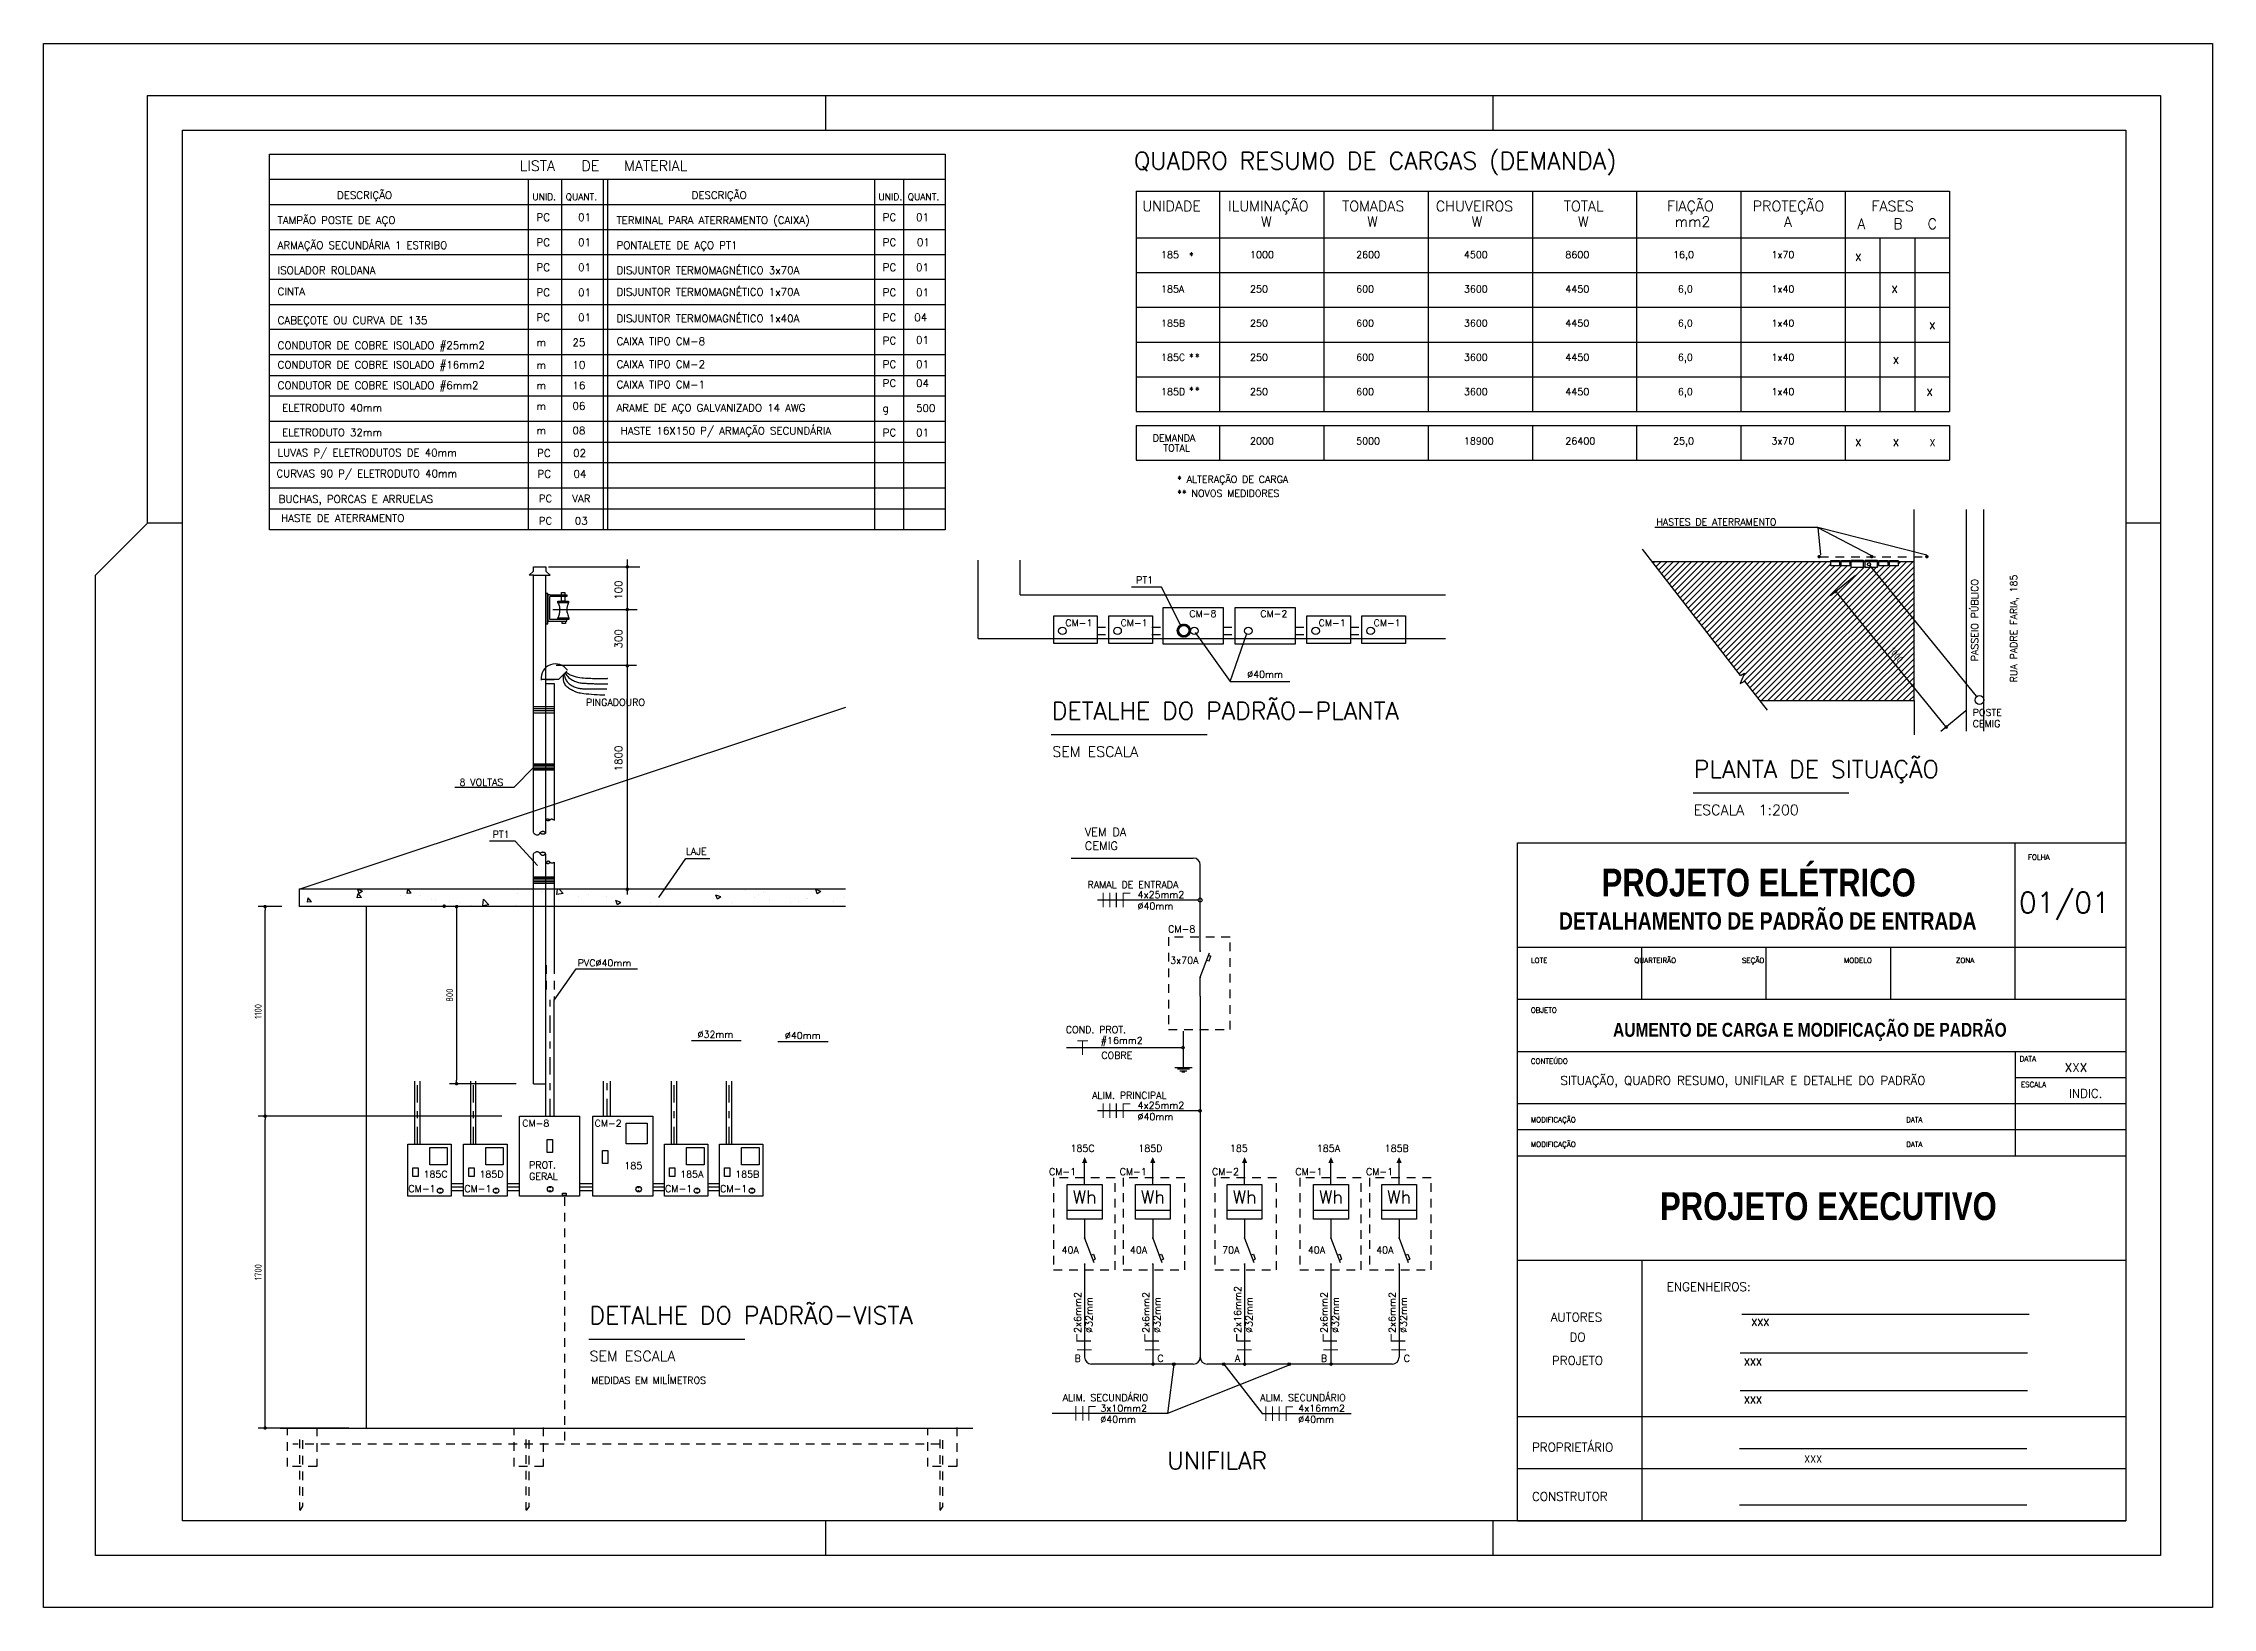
# Model space of a CAD drawing. Extents: x 35 to 221, y -13 to 45.
# Drawn here: x 94.16 to 125.36, y -13.42 to 9.08 of the extents above; entities that cross this region are included whole.
import ezdxf

# ---------------------------------------------------------------- set-up
doc = ezdxf.new("R2010")
doc.units = 0
doc.header["$LTSCALE"] = 0.5
doc.header["$MEASUREMENT"] = 0
doc.linetypes.add('DASHDOT', pattern=[1, 0.5, -0.25, 0, -0.25])
doc.linetypes.add('HIDDEN', pattern=[0.375, 0.25, -0.125])
doc.layers.get('0').update_dxf_attribs({"linetype": 'CONTINUOUS'})
doc.layers.get('DEFPOINTS').update_dxf_attribs({"linetype": 'CONTINUOUS'})
for name, color, linetype in [('CARIMBO', 4, 'CONTINUOUS'), ('FORMATO', 2, 'CONTINUOUS'), ('MEDICAO', 4, 'CONTINUOUS'), ('MEDICAO-ELETRICA', 7, 'CONTINUOUS'), ('QUADRO', 2, 'CONTINUOUS'), ('SITUACAO', 2, 'CONTINUOUS'), ('TEXT_MEDICAO', 2, 'CONTINUOUS'), ('TITULOS', 6, 'CONTINUOUS')]:
    doc.layers.add(name, color=color, linetype=linetype)
doc.styles.add('ROMANS', font='romans.shx')
doc.styles.add('SANSSERIFBOLD', font='sasb____.pfb', dxfattribs={"height": 0.004})
doc.styles.get("Standard").update_dxf_attribs({"font": 'ISOCP'})
doc.dimstyles.new('MEDICAO$0', dxfattribs={"dimtxt": 0.1, "dimasz": 0.05, "dimexe": 0.1, "dimexo": 0.25, "dimgap": 0.05, "dimtad": 1, "dimdec": 4, "dimlfac": 100, "dimdsep": 46, "dimtxsty": 'Standard', "dimblk1": 'DOT', "dimblk2": 'DOT', "dimsah": 1, "dimcen": 2.5, "dimclrd": 1, "dimclre": 1, "dimclrt": 2, "dimadec": 0, "dimazin": 0, "dimtfac": 1, "dimtdec": 4, "dimtmove": 0, "dimatfit": 3, "dimldrblk": 'DOT', "dimfxl": 1, "dimtvp": 1, "dimtolj": 1, "dimtzin": 0, "dimarcsym": 0})

msp = doc.modelspace()

# ---------------------------------------------------------------- texts
at = {"layer": 'CARIMBO', "color": 6, "style": 'SANSSERIFBOLD', "width": 0.8}
for s, p in [('PROJETO ELÉTRICO', (116.5674166, -3.1873732)), ('PROJETO EXECUTIVO', (117.4075526, -7.8415672))]:
    msp.add_text(s, height=0.4, dxfattribs=at).set_placement(p)
at = {"layer": 'CARIMBO', "color": 2, "style": 'ROMANS'}
for s, p in [('FOLHA', (122.6998279, -2.6605788)), ('LOTE                      QUARTEIRÃO                SEÇÃO                    MODELO                     ZONA', (115.5501073, -4.1437249)), ('OBJETO', (115.5501072, -4.8595968)), ('CONTEÚDO', (115.5501072, -5.593163)), ('DATA', (122.58179, -5.5594552)), ('ESCALA', (122.5986526, -5.9302417)), ('MODIFICAÇÃO                                                                                    DATA', (115.5501072, -6.4358597)), ('MODIFICAÇÃO                                                                                    DATA', (115.5501072, -6.7897923))]:
    msp.add_text(s, height=0.075, dxfattribs=at).set_placement(p)
at = {"layer": 'CARIMBO', "color": 6, "style": 'ROMANS'}
msp.add_text('01/01', height=0.3, dxfattribs=at).set_placement((122.5688019, -3.4246625))
at = {"layer": 'CARIMBO', "color": 4, "style": 'SANSSERIFBOLD', "width": 0.8}
for s, height, p in [('DETALHAMENTO DE PADRÃO DE ENTRADA', 0.25, (115.9538405, -3.663361)), ('AUMENTO DE CARGA E MODIFICAÇÃO DE PADRÃO', 0.2, (116.7324675, -5.204694))]:
    msp.add_text(s, height=height, dxfattribs=at).set_placement(p)
at = {"layer": 'CARIMBO', "color": 4, "style": 'ROMANS'}
for s, p in [('XXX', (123.2309145, -5.7112303)), ('SITUAÇÃO, QUADRO RESUMO, UNIFILAR E DETALHE DO PADRÃO', (115.9755898, -5.8962839)), ('INDIC.', (123.2889929, -6.0824403)), ('ENGENHEIROS:', (117.5061629, -8.862826))]:
    msp.add_text(s, height=0.125, dxfattribs=at).set_placement(p)
at = {"layer": 'CARIMBO', "color": 5, "style": 'ROMANS'}
for s, p in [('AUTORES', (115.8367706, -9.3010283)), ('DO', (116.1065714, -9.5875451)), ('PROJETO', (115.8536332, -9.9246238)), ('PROPRIETÁRIO', (115.5669698, -11.1718148)), ('CONSTRUTOR', (115.5669698, -11.8796799))]:
    msp.add_text(s, height=0.125, dxfattribs=at).set_placement(p)
at = {"layer": 'CARIMBO', "style": 'ROMANS'}
for p in [(118.7224358, -9.3620429), (118.616363, -9.9346655), (118.616363, -10.4778675), (119.4818739, -11.328567)]:
    msp.add_text('XXX', height=0.1, dxfattribs=at).set_placement(p)
at = {"layer": 'MEDICAO', "color": 2, "style": 'ROMANS'}
for s, p in [('100', (102.4820774, 1.0803277)), ('300', (102.4820774, 0.3799649)), ('1800', (102.4820774, -1.3876282))]:
    msp.add_text(s, height=0.108, rotation=90, dxfattribs=at).set_placement(p)
for p in [(108.9604463, -7.6046396), (109.9398647, -7.6046396), (111.26073, -7.6046396), (112.5031887, -7.6046396), (113.4826071, -7.6046396)]:
    msp.add_text('Wh', height=0.1875, dxfattribs=at).set_placement(p)
at = {"layer": 'QUADRO', "color": 3, "style": 'ROMANS'}
for s, p in [('UNIDADE', (109.961827, 6.668601)), ('ILUMINAÇÃO', (111.1968826, 6.668601)), ('W', (111.6703795, 6.4443771)), ('TOMADAS', (112.8361382, 6.668601)), ('W', (113.1954271, 6.4443771)), ('CHUVEIROS', (114.1834718, 6.668601)), ('W', (114.6999495, 6.4443771)), ('TOTAL', (116.0248274, 6.668601)), ('W', (116.2269275, 6.4443771)), ('FIAÇÃO', (117.5068943, 6.668601)), ('mm2', (117.619172, 6.4443771)), ('PROTEÇÃO', (118.7419499, 6.668601)), ('A', (119.1910611, 6.4443771)), ('A', (120.2464723, 6.4126175)), ('FASES', (120.4485724, 6.668601)), ('B', (120.7629501, 6.4126175)), ('C', (121.2569723, 6.4126175))]:
    msp.add_text(s, height=0.15, dxfattribs=at).set_placement(p)
at = {"layer": 'QUADRO', "style": 'ROMANS'}
for s, p in [('185', (110.2312937, 5.9959292)), ('1000', (111.5112604, 5.9959292)), ('2600', (113.0382383, 5.9959292)), ('4500', (114.5876718, 5.9959292)), ('8600', (116.047283, 5.9959292)), ('16,0', (117.5967165, 5.9959292)), ('1x70', (119.0114166, 5.9959292)), ('X', (120.218584, 5.9553257)), ('185A', (110.2312937, 5.5026366)), ('250', (111.5112604, 5.5026366)), ('600', (113.0382383, 5.5026366)), ('3600', (114.5876718, 5.5026366)), ('4450', (116.047283, 5.5026366)), (' 6,0', (117.5967165, 5.5026366)), ('1x40', (119.0114166, 5.5026366)), ('X', (120.7401936, 5.4970146)), ('185B', (110.2312937, 5.0093441)), ('250', (111.5112604, 5.0093441)), ('600', (113.0382383, 5.0093441)), ('3600', (114.5876718, 5.0093441)), ('4450', (116.047283, 5.0093441)), (' 6,0', (117.5967165, 5.0093441)), ('1x40', (119.0114166, 5.0093441)), ('X', (121.2813543, 4.9713049)), ('185C', (110.2312937, 4.5160515)), ('250', (111.5112604, 4.5160515)), ('600', (113.0382383, 4.5160515)), ('3600', (114.5876718, 4.5160515)), ('4450', (116.047283, 4.5160515)), (' 6,0', (117.5967165, 4.5160515)), ('1x40', (119.0114166, 4.5160515)), ('X', (120.758571, 4.4725546)), ('185D', (110.2312937, 4.0227589)), ('250', (111.5112604, 4.0227589)), ('600', (113.0382383, 4.0227589)), ('3600', (114.5876718, 4.0227589)), ('4450', (116.047283, 4.0227589)), (' 6,0', (117.5967165, 4.0227589)), ('1x40', (119.0114166, 4.0227589)), ('X', (121.2445593, 4.0142436)), ('DEMANDA', (110.1118799, 3.3594228)), ('TOTAL', (110.2648789, 3.2141022)), ('2000', (111.5112604, 3.3144473)), ('5000', (113.0382383, 3.3144473)), ('18900', (114.5876718, 3.3144473)), ('26400', (116.047283, 3.3144473)), ('25,0', (117.5967165, 3.3144473)), ('3x70', (119.0114166, 3.3144473)), ('X', (120.218584, 3.2904796)), ('X', (120.758571, 3.2904796)), ('X', (121.2850584, 3.2904796))]:
    msp.add_text(s, height=0.1, dxfattribs=at).set_placement(p)
at = {"layer": 'SITUACAO', "style": 'ROMANS'}
msp.add_text('HASTES DE ATERRAMENTO', height=0.1, dxfattribs=at).set_placement((117.3548126, 2.1512457))
for s, p in [('PASSEIO PÚBLICO', (121.9856302, 0.1960537)), ('RUA PADRE FARIA, 185', (122.5441825, -0.1081645))]:
    msp.add_text(s, height=0.1, rotation=90, dxfattribs=at).set_placement(p)
at = {"layer": 'TEXT_MEDICAO', "color": 3, "style": 'ROMANS'}
for s, height, p in [('LISTA   DE   MATERIAL', 0.15, (101.0078523, 7.2485061)), ('DESCRIÇÃO', 0.108, (98.3798312, 6.8460217)), ('UNID.', 0.096, (101.1878523, 6.8285061)), ('QUANT.', 0.096, (101.6678523, 6.8285061)), ('DESCRIÇÃO', 0.108, (103.4798312, 6.8460217)), ('UNID.', 0.096, (106.1678523, 6.8285061)), ('QUANT.', 0.096, (106.5878523, 6.8285061)), ('PINGADOURO', 0.1, (101.9601194, -0.4438819)), ('8 VOLTAS', 0.1, (100.1415146, -1.5935782)), ('PT1', 0.1, (100.6175547, -2.3440202)), ('LAJE', 0.1, (103.3969228, -2.5862102)), ('CEMIG', 0.12, (109.1347324, -2.5179831)), ('PVC%%C40mm', 0.1, (101.8405553, -4.1918612)), ('3x70A', 0.1, (110.3630127, -4.1575307)), ('%%C32mm', 0.1, (103.5656326, -5.221757)), ('%%C40mm', 0.1, (104.8211241, -5.236745)), ('185C', 0.1, (108.9294273, -6.8590024)), ('185D', 0.1, (109.9048144, -6.8590024)), ('185', 0.1, (111.2219008, -6.8590024)), ('185A', 0.1, (112.4721697, -6.8590024)), ('185B', 0.1, (113.4475568, -6.8590024)), ('185C', 0.1, (99.6237157, -7.2315016)), ('185D', 0.1, (100.4281744, -7.2315016)), ('GERAL', 0.1, (101.1425029, -7.2605955)), ('PROT.', 0.1, (101.1425029, -7.0986907)), ('185', 0.1, (102.5124879, -7.1075448)), ('185A', 0.1, (103.3156088, -7.2315016)), ('185B', 0.1, (104.1070844, -7.2315016)), ('40A', 0.1, (108.8001415, -8.3231389)), ('40A', 0.1, (109.7829858, -8.3231389)), ('70A', 0.1, (111.1104283, -8.3231389)), ('40A', 0.1, (112.3428839, -8.3231389)), ('40A', 0.1, (113.3257282, -8.3231389))]:
    msp.add_text(s, height=height, dxfattribs=at).set_placement(p)
at = {"layer": 'TEXT_MEDICAO', "style": 'ROMANS'}
for s, height, p in [('TAMPÃO POSTE DE AÇO', 0.108, (97.5260245, 6.4860217)), ('PC', 0.108, (101.2478523, 6.5285061)), ('01', 0.108, (101.8478523, 6.5285061)), ('TERMINAL PARA ATERRAMENTO (CAIXA)', 0.108, (102.3998312, 6.4860217)), ('PC', 0.108, (106.2278523, 6.5285061)), ('01', 0.108, (106.7078523, 6.5285061)), ('ARMAÇÃO SECUNDÁRIA 1 ESTRIBO', 0.108, (97.5260245, 6.1260217)), ('PC', 0.108, (101.2478523, 6.1685061)), ('01', 0.108, (101.8478523, 6.1685061)), ('PC', 0.108, (106.2278523, 6.1685061)), ('01', 0.108, (106.7216589, 6.1685061)), ('PONTALETE DE AÇO PT1', 0.108, (102.3998312, 6.1260217)), ('*', 0.1, (110.6341082, 5.9797212)), ('ISOLADOR ROLDANA', 0.108, (97.5260245, 5.7660217)), ('PC', 0.108, (101.2478523, 5.8085061)), ('01', 0.108, (101.8478523, 5.8085061)), ('DISJUNTOR TERMOMAGNÉTICO 3x70A', 0.108, (102.3998312, 5.7660217)), ('PC', 0.108, (106.2278523, 5.8085061)), ('01', 0.108, (106.7078523, 5.8085061)), ('CINTA', 0.108, (97.5260245, 5.4611686)), ('PC', 0.108, (101.2478523, 5.4485061)), ('01', 0.108, (101.8478523, 5.4485061)), ('DISJUNTOR TERMOMAGNÉTICO 1x70A', 0.108, (102.3998312, 5.454468)), ('PC', 0.108, (106.2278523, 5.4485061)), ('01', 0.108, (106.7078523, 5.4485061)), ('CABEÇOTE OU CURVA DE 135', 0.108, (97.5260245, 5.0460217)), ('PC', 0.108, (101.2478523, 5.0885061)), ('01', 0.108, (101.8478523, 5.0885061)), ('DISJUNTOR TERMOMAGNÉTICO 1x40A', 0.108, (102.3998312, 5.0736804)), ('PC', 0.108, (106.2278523, 5.0885061)), ('04', 0.108, (106.6825206, 5.0885061)), ('CONDUTOR DE COBRE ISOLADO #25mm2', 0.108, (97.5260245, 4.6860217)), ('m', 0.108, (101.2478523, 4.7285061)), ('25', 0.108, (101.7656722, 4.7285061)), ('CAIXA TIPO CM-8', 0.108, (102.3998312, 4.7448183)), ('PC', 0.108, (106.2278523, 4.7538891)), ('01', 0.108, (106.7078523, 4.7631232)), ('CONDUTOR DE COBRE ISOLADO #16mm2', 0.108, (97.5260245, 4.4059706)), ('m', 0.108, (101.2478523, 4.4042365)), ('10', 0.108, (101.7656722, 4.4042365)), ('CAIXA TIPO CM-2', 0.108, (102.3998312, 4.414068)), ('PC', 0.108, (106.2278523, 4.413574)), ('01', 0.108, (106.7078523, 4.413574)), ('*', 0.1, (110.6341082, 4.523183)), ('*', 0.1, (110.7171977, 4.523183)), ('CONDUTOR DE COBRE ISOLADO #6mm2', 0.108, (97.5260245, 4.1111799)), ('m', 0.108, (101.2478523, 4.1094459)), ('16', 0.108, (101.7656722, 4.1094459)), ('CAIXA TIPO CM-1', 0.108, (102.3998312, 4.1217112)), ('PC', 0.108, (106.2278523, 4.1423355)), ('04', 0.108, (106.7078523, 4.1423355)), ('*', 0.1, (110.6341082, 4.0444991)), ('*', 0.1, (110.7171977, 4.0444991)), ('ELETRODUTO 40mm', 0.108, (97.5898456, 3.7871617)), ('m', 0.108, (101.2478523, 3.8146552)), ('06', 0.108, (101.7656722, 3.8146552)), ('ARAME DE AÇO GALVANIZADO 14 AWG', 0.108, (102.3998312, 3.7884827)), ('g', 0.108, (106.2278523, 3.7835773)), ('500', 0.108, (106.7078523, 3.7835773)), ('ELETRODUTO 32mm', 0.108, (97.5898456, 3.4334129)), ('m', 0.108, (101.2478523, 3.4609065)), ('08', 0.108, (101.7656722, 3.4609065)), ('HASTE 16X150 P/ ARMAÇÃO SECUNDÁRIA', 0.108, (102.4598312, 3.4575514)), ('PC', 0.108, (106.2278523, 3.4315682)), ('01', 0.108, (106.7078523, 3.4315682)), ('LUVAS P/ ELETRODUTOS DE 40mm', 0.108, (97.5260245, 3.1418246)), ('PC', 0.108, (101.2582907, 3.1366368)), ('02', 0.108, (101.7761106, 3.1366368)), ('CURVAS 90 P/ ELETRODUTO 40mm', 0.108, (97.5077419, 2.8418246)), ('PC', 0.108, (101.2632034, 2.8366368)), ('04', 0.108, (101.7810233, 2.8366368)), ('* ALTERAÇÃO DE CARGA', 0.1, (110.4627044, 2.7623843)), ('BUCHAS, PORCAS E ARRUELAS', 0.108, (97.5398312, 2.4752558)), ('PC', 0.108, (101.2811816, 2.4831232)), ('VAR', 0.108, (101.7611816, 2.4831232)), ('** NOVOS MEDIDORES', 0.1, (110.4627044, 2.5603011)), ('HASTE DE ATERRAMENTO', 0.108, (97.5744993, 2.2006387)), ('PC', 0.108, (101.2811816, 2.162129)), ('03', 0.108, (101.7990016, 2.162129)), ('PT1', 0.1, (109.8732559, 1.3138619)), ('CM-1', 0.1, (108.8545418, 0.6988698)), ('CM-1', 0.1, (109.6489071, 0.6988698)), ('CM-8', 0.1, (110.6384864, 0.8286836)), ('CM-2', 0.1, (111.6590064, 0.8286836)), ('CM-1', 0.1, (112.4975182, 0.6988698)), ('CM-1', 0.1, (113.2881525, 0.6988698)), ('%%C40mm', 0.1, (111.4705241, -0.0410692)), ('POSTE', 0.1, (121.9051368, -0.5905999)), ('CEMIG', 0.1, (121.9051368, -0.7525047)), ('VEM DA', 0.12, (109.1347324, -2.319825)), ('RAMAL DE ENTRADA', 0.1, (109.1739039, -3.0682429)), ('4x25mm2', 0.1, (109.8934521, -3.2127481)), ('%%C40mm', 0.1, (109.8934521, -3.3746528)), ('CM-8', 0.1, (110.3333478, -3.7061325)), ('COND. PROT.', 0.1, (108.8621544, -5.1522588)), ('#16mm2', 0.1, (109.3639737, -5.3086655)), ('COBRE', 0.1, (109.3727228, -5.5204581)), ('ALIM. PRINCIPAL', 0.1, (109.2398524, -6.0977085)), ('4x25mm2', 0.1, (109.8934521, -6.2422136)), ('CM-8', 0.1, (101.0436372, -6.4980631)), ('CM-2', 0.1, (102.0839249, -6.4980631)), ('%%C40mm', 0.1, (109.8934521, -6.4041184)), ('CM-1', 0.1, (108.6201425, -7.1974169)), ('CM-1', 0.1, (109.6365519, -7.1974169)), ('CM-2', 0.1, (110.9635217, -7.1974169)), ('CM-1', 0.1, (112.1628849, -7.1974169)), ('CM-1', 0.1, (113.1792943, -7.1974169)), ('CM-1', 0.1, (99.4063523, -7.4409837)), ('CM-1', 0.1, (100.210811, -7.4409837)), ('CM-1', 0.1, (103.0982453, -7.4409837)), ('CM-1', 0.1, (103.889721, -7.4409837)), ('B', 0.1, (108.9876592, -9.8809138)), ('C', 0.1, (110.1790371, -9.8809138)), ('A', 0.1, (111.294066, -9.8809138)), ('B', 0.1, (112.5304016, -9.8809138)), ('C', 0.1, (113.7217795, -9.8809138)), ('MEDIDAS EM MILÍMETROS', 0.1, (102.036998, -10.195034)), ('ALIM. SECUNDÁRIO', 0.1, (108.8166298, -10.4444206)), ('3x10mm2', 0.1, (109.3578356, -10.5975835)), ('ALIM. SECUNDÁRIO', 0.1, (111.6582639, -10.4444206)), ('4x16mm2', 0.1, (112.2045075, -10.5975835)), ('%%C40mm', 0.1, (109.3578356, -10.7594882)), ('%%C40mm', 0.1, (112.2045075, -10.7594882))]:
    msp.add_text(s, height=height, dxfattribs=at).set_placement(p)
for s, p in [('2x6mm2', (109.0834204, -9.4647561)), ('%%C32mm', (109.2453252, -9.4647561)), ('2x6mm2', (110.0628388, -9.4647561)), ('%%C32mm', (110.2247435, -9.4647561)), ('2x16mm2', (111.3837041, -9.4647561)), ('%%C32mm', (111.5456089, -9.4647561)), ('2x6mm2', (112.6261628, -9.4647561)), ('%%C32mm', (112.7880676, -9.4647561)), ('2x6mm2', (113.6055812, -9.4647561)), ('%%C32mm', (113.7674859, -9.4647561))]:
    msp.add_text(s, height=0.1, rotation=90, dxfattribs=at).set_placement(p)
at = {"layer": 'TITULOS', "color": 6, "style": 'ROMANS'}
for s, p in [('QUADRO RESUMO DE CARGAS (DEMANDA)', (109.8403705, 7.2709924)), ('DETALHE DO PADRÃO-PLANTA', (108.6606284, -0.6409705)), ('PLANTA DE SITUAÇÃO', (117.8933133, -1.4807572)), ('DETALHE DO PADRÃO-VISTA', (102.0118403, -9.3367936)), ('UNIFILAR', (110.3219431, -11.4256179))]:
    msp.add_text(s, height=0.25, dxfattribs=at).set_placement(p)
at = {"layer": 'TITULOS', "color": 4, "style": 'ROMANS'}
for s, p in [('SEM ESCALA', (108.6688531, -1.1792239)), ('ESCALA  1:200', (117.8933133, -2.017368)), ('SEM ESCALA', (102.0118403, -9.8734045))]:
    msp.add_text(s, height=0.15, dxfattribs=at).set_placement(p)

# ---------------------------------------------------------------- blocks, each defined once
blk = doc.blocks.new('A2')
at = {"layer": 'FORMATO', "color": 1}
for p, q in [((-30.45, 21.75), (0.75, 21.75)), ((-30.45, -0.75), (-30.45, 21.75)), ((0.75, 21.75), (0.75, -0.75)), ((-19.2, 21), (-19.2, 20.5)), ((-9.6, 21), (-9.6, 20.5)), ((-28.45, 14.85), (-28.95, 14.85)), ((0, 14.85), (-0.5, 14.85)), ((-19.2, 0.5), (-19.2, 0)), ((-9.6, 0.5), (-9.6, 0)), ((0.75, -0.75), (-30.45, -0.75))]:
    blk.add_line(p, q, dxfattribs=at)
at = {"layer": 'FORMATO'}
for p, q in [((-28.95, 21), (0, 21)), ((-28.95, 14.85), (-28.95, 21)), ((0, 21), (0, 0)), ((-28.95, 14.85), (-29.7, 14.1)), ((-29.7, 0), (-29.7, 14.1)), ((0, 0), (-29.7, 0))]:
    blk.add_line(p, q, dxfattribs=at)
at = {"layer": 'FORMATO', "color": 8}
for p, q in [((-28.45, 20.5), (-0.5, 20.5)), ((-28.45, 0.5), (-28.45, 20.5)), ((-0.5, 20.5), (-0.5, 0.5)), ((-0.5, 0.5), (-28.45, 0.5))]:
    blk.add_line(p, q, dxfattribs=at)
blk = doc.blocks.new('A2_50')
at = {"layer": 'FORMATO'}
blk.add_blockref('A2', (40.031, 7.719), dxfattribs=at)
blk = doc.blocks.new('CM-1-EF')
at = {"layer": 'MEDICAO'}
for points in [[(0, 0), (0, 0.3), (0.25, 0.3), (0.25, 0)], [(0.228, 0.28), (0.228, 0.18), (0.128, 0.18), (0.128, 0.28)], [(0.03, 0.113), (0.03, 0.163), (0.06, 0.163), (0.06, 0.113)]]:
    blk.add_lwpolyline(points, close=True, dxfattribs=at)
for centre, radius in [((0.187, 0.032), 0.0158), ((0.187, 0.041), 0.00145), ((0.187, 0.023), 0.00145)]:
    blk.add_circle(centre, radius, dxfattribs=at)
blk = doc.blocks.new('CM-2-EF')
at = {"layer": 'MEDICAO'}
for points in [[(0, 0), (0, 0.46), (0.345, 0.46), (0.345, 0)], [(0.313, 0.42), (0.313, 0.3), (0.193, 0.3), (0.193, 0.42)], [(0.056, 0.188), (0.056, 0.263), (0.086, 0.263), (0.086, 0.188)]]:
    blk.add_lwpolyline(points, close=True, dxfattribs=at)
for centre, radius in [((0.264, 0.04), 0.0158), ((0.263, 0.049), 0.00145), ((0.263, 0.031), 0.00145)]:
    blk.add_circle(centre, radius, dxfattribs=at)
blk = doc.blocks.new('CM8-EF')
at = {"layer": 'MEDICAO'}
for points in [[(0, -0.46), (0, 0), (0.345, 0), (0.345, -0.46)], [(0.16, -0.21), (0.16, -0.134), (0.19, -0.134), (0.19, -0.21)]]:
    blk.add_lwpolyline(points, close=True, dxfattribs=at)
for centre, radius in [((0.177, -0.42), 0.0158), ((0.176, -0.411), 0.00145), ((0.176, -0.429), 0.00145)]:
    blk.add_circle(centre, radius, dxfattribs=at)
blk = doc.blocks.new('FAFAFANE')
at = {"const_width": 0.015}
for points in [[(0.0075, 0.105), (0.0075, -0.105)], [(0.105, 0.105), (0.105, -0.105)], [(0.1975, 0.105), (0.1975, -0.105)], [(0.2975, 0.105), (0.2975, -0.105)], [(0.3025, 0.0975), (0.4, 0.0975)]]:
    blk.add_lwpolyline(points, dxfattribs=at)
at = {"style": 'ROMANS'}
blk.add_attdef('C', (0.105, 0.12), '', height=0.1, dxfattribs=at)
blk = doc.blocks.new('NEUTRO')
at = {"const_width": 0.015}
for points in [[(0.008, 0.105), (0.008, -0.105)], [(0.01, 0.098), (0.11, 0.098)]]:
    blk.add_lwpolyline(points, dxfattribs=at)
at = {"style": 'ROMANS'}
blk.add_attdef('C', (0.002, 0.149), '', height=0.1, dxfattribs=at)
blk = doc.blocks.new('FASE')
at = {"const_width": 0.015}
blk.add_lwpolyline([(0.007, 0.105), (0.007, -0.105)], dxfattribs=at)
at = {"style": 'ROMANS'}
blk.add_attdef('C', (-0.007, 0.177), '', height=0.1, dxfattribs=at)
blk = doc.blocks.new('TERRA')
at = {"const_width": 0.015}
for points in [[(-0.004, 0.098), (0.148, 0.098)], [(0.071, 0.105), (0.071, -0.105)]]:
    blk.add_lwpolyline(points, dxfattribs=at)
at = {"style": 'ROMANS', "flags": 1}
blk.add_attdef('C', (0.026, 0.118), '', height=0.1, dxfattribs=at)
at = {"style": 'ROMANS'}
blk.add_attdef('B', (0.026, -0.251), '', height=0.1, dxfattribs=at)
blk = doc.blocks.new('*X50')
at = {"color": 0}
for p, q in [((9.158, 13.79), (9.183, 13.814)), ((9.159, 13.799), (9.192, 13.833)), ((9.159, 13.781), (9.179, 13.802)), ((9.16, 13.774), (9.178, 13.792)), ((9.161, 13.81), (9.233, 13.882)), ((9.161, 13.766), (9.179, 13.784)), ((9.163, 13.759), (9.18, 13.776)), ((9.164, 13.822), (9.22, 13.878)), ((9.166, 13.753), (9.181, 13.769)), ((9.168, 13.747), (9.183, 13.762)), ((9.171, 13.741), (9.186, 13.756)), ((9.173, 13.84), (9.202, 13.869)), ((9.175, 13.736), (9.189, 13.75)), ((9.179, 13.731), (9.193, 13.745)), ((9.183, 13.726), (9.197, 13.74)), ((9.187, 13.721), (9.201, 13.735)), ((9.192, 13.717), (9.206, 13.731)), ((9.21, 13.85), (9.243, 13.884)), ((9.228, 13.86), (9.253, 13.884)), ((9.24, 13.863), (9.261, 13.884)), ((9.25, 13.864), (9.269, 13.883)), ((9.259, 13.864), (9.276, 13.881)), ((9.267, 13.863), (9.283, 13.879)), ((9.267, 13.695), (9.347, 13.776)), ((9.274, 13.861), (9.29, 13.877)), ((9.278, 13.697), (9.345, 13.765)), ((9.281, 13.859), (9.296, 13.874)), ((9.287, 13.856), (9.301, 13.871)), ((9.292, 13.853), (9.307, 13.868)), ((9.292, 13.702), (9.34, 13.751)), ((9.298, 13.85), (9.312, 13.864)), ((9.303, 13.846), (9.317, 13.86)), ((9.307, 13.841), (9.321, 13.856)), ((9.311, 13.837), (9.325, 13.851)), ((9.315, 13.832), (9.329, 13.846)), ((9.318, 13.826), (9.333, 13.841)), ((9.321, 13.82), (9.336, 13.835)), ((9.322, 13.759), (9.348, 13.785)), ((9.324, 13.814), (9.339, 13.829)), ((9.326, 13.807), (9.342, 13.823)), ((9.326, 13.772), (9.348, 13.794)), ((9.328, 13.8), (9.344, 13.817)), ((9.328, 13.792), (9.346, 13.81)), ((9.328, 13.783), (9.347, 13.802)), ((9.196, 13.713), (9.211, 13.727)), ((9.202, 13.709), (9.216, 13.724)), ((9.207, 13.706), (9.222, 13.721)), ((9.213, 13.703), (9.228, 13.718)), ((9.219, 13.7), (9.235, 13.716)), ((9.226, 13.698), (9.242, 13.715)), ((9.233, 13.696), (9.251, 13.714)), ((9.24, 13.695), (9.26, 13.714)), ((9.248, 13.694), (9.27, 13.716)), ((9.257, 13.694), (9.283, 13.72)), ((9.316, 13.717), (9.325, 13.727))]:
    blk.add_line(p, q, dxfattribs=at)
blk = doc.blocks.new('2FASE')
at = {"const_width": 0.015}
for points in [[(0.0075, 0.105), (0.0075, -0.105)], [(0.1075, 0.105), (0.1075, -0.105)]]:
    blk.add_lwpolyline(points, dxfattribs=at)
at = {"style": 'ROMANS'}
blk.add_attdef('C', (0.025, 0.14), '', height=0.1, dxfattribs=at)
blk = doc.blocks.new('*X51')
at = {"color": 0}
for p, q in [((3.506, 10.302), (3.576, 10.329)), ((3.506, 10.302), (3.556, 10.269)), ((3.556, 10.269), (3.576, 10.329)), ((4.582, 10.317), (4.582, 10.317)), ((7.212, 10.272), (7.27, 10.333)), ((7.219, 10.305), (7.219, 10.305)), ((7.301, 10.258), (7.292, 10.333)), ((7.517, 10.298), (7.517, 10.298)), ((9.395, 10.279), (9.44, 10.333)), ((9.455, 10.274), (9.444, 10.333)), ((10.061, 10.309), (10.061, 10.309)), ((10.095, 10.304), (10.165, 10.331)), ((10.095, 10.304), (10.145, 10.271)), ((10.108, 10.325), (10.108, 10.325)), ((10.145, 10.271), (10.165, 10.331)), ((3.18, 10.216), (3.18, 10.216)), ((3.321, 10.151), (3.321, 10.151)), ((3.7, 10.201), (3.7, 10.201)), ((3.714, 10.193), (3.714, 10.193)), ((3.821, 10.161), (3.821, 10.161)), ((3.841, 10.083), (3.844, 10.086)), ((3.844, 10.083), (3.844, 10.086)), ((3.934, 10.137), (3.934, 10.137)), ((4.248, 10.17), (4.248, 10.17)), ((4.331, 10.284), (4.331, 10.284)), ((4.404, 10.262), (4.404, 10.262)), ((4.453, 10.212), (4.453, 10.212)), ((4.782, 10.148), (4.782, 10.148)), ((4.944, 10.222), (5.014, 10.249)), ((4.944, 10.222), (4.993, 10.188)), ((4.966, 10.282), (4.966, 10.282)), ((4.993, 10.188), (5.014, 10.249)), ((5.579, 10.089), (5.579, 10.089)), ((5.849, 10.103), (5.849, 10.103)), ((5.958, 10.139), (5.958, 10.139)), ((5.979, 10.088), (5.979, 10.088)), ((6.381, 10.142), (6.451, 10.169)), ((6.381, 10.142), (6.43, 10.108)), ((6.43, 10.108), (6.451, 10.169)), ((6.492, 10.159), (6.492, 10.159)), ((6.589, 10.222), (6.589, 10.222)), ((6.84, 10.255), (6.84, 10.255)), ((6.997, 10.223), (6.997, 10.223)), ((7.212, 10.272), (7.301, 10.258)), ((7.279, 10.165), (7.279, 10.165)), ((7.862, 10.266), (7.862, 10.266)), ((7.873, 10.083), (7.888, 10.089)), ((7.886, 10.083), (7.888, 10.089)), ((8.279, 10.107), (8.357, 10.188)), ((8.279, 10.107), (8.368, 10.093)), ((8.368, 10.093), (8.357, 10.188)), ((8.523, 10.099), (8.523, 10.099)), ((8.685, 10.146), (8.685, 10.146)), ((8.848, 10.159), (8.848, 10.159)), ((9.042, 10.174), (9.042, 10.174)), ((9.098, 10.192), (9.098, 10.192)), ((9.268, 10.246), (9.268, 10.246)), ((9.395, 10.279), (9.455, 10.274)), ((9.477, 10.242), (9.477, 10.242)), ((9.556, 10.245), (9.556, 10.245)), ((10.112, 10.216), (10.16, 10.274)), ((10.112, 10.216), (10.172, 10.211)), ((10.172, 10.211), (10.16, 10.274)), ((10.817, 10.096), (10.817, 10.096)), ((10.829, 10.153), (10.878, 10.211)), ((10.829, 10.153), (10.889, 10.148)), ((10.889, 10.148), (10.878, 10.211))]:
    blk.add_line(p, q, dxfattribs=at)
blk = doc.blocks.new('_DOT')
at = {"color": 0, "linetype": 'ByBlock'}
blk.add_line((-0.5, 0), (-1, 0), dxfattribs=at)
at = {"color": 0, "linetype": 'ByBlock', "const_width": 0.5}
blk.add_lwpolyline([(-0.25, 0, 1), (0.25, 0, 1)], format="xyb", close=True, dxfattribs=at)
blk = doc.blocks.new('*D54')
at = {"layer": 'DEFPOINTS', "color": 0}
for p in [(97.345, -6.347), (101.002, -6.347), (98.8, -10.833)]:
    blk.add_point(p, dxfattribs=at)
at = {"layer": 'MEDICAO', "color": 1, "lineweight": -2}
for p, q in [((100.752, -6.347), (97.245, -6.347)), ((97.345, -10.783), (97.345, -6.397)), ((98.55, -10.833), (97.245, -10.833))]:
    blk.add_line(p, q, dxfattribs=at)
at = {"layer": 'MEDICAO', "color": 1, "lineweight": -2, "xscale": 0.05, "yscale": 0.05, "zscale": 0.05}
for p, rotation in [((97.345, -6.347), 90), ((97.345, -10.833), 270)]:
    blk.add_blockref('_DOT', p, dxfattribs=dict(at, rotation=rotation))
at = {"layer": 'MEDICAO', "color": 2, "insert": (97.245, -8.59), "char_height": 0.1, "attachment_point": 5, "rotation": 90}
blk.add_mtext('\\A1;{1700}', dxfattribs=at)
blk = doc.blocks.new('*D55')
at = {"layer": 'DEFPOINTS', "color": 0}
for p in [(97.345, -3.333), (97.837, -3.333), (101.002, -6.347)]:
    blk.add_point(p, dxfattribs=at)
at = {"layer": 'MEDICAO', "color": 1, "lineweight": -2}
for p, q in [((97.587, -3.333), (97.245, -3.333)), ((97.345, -6.297), (97.345, -3.383))]:
    blk.add_line(p, q, dxfattribs=at)
at = {"layer": 'MEDICAO', "color": 1, "lineweight": -2, "xscale": 0.05, "yscale": 0.05, "zscale": 0.05}
for p, rotation in [((97.345, -3.333), 90), ((97.345, -6.347), 270)]:
    blk.add_blockref('_DOT', p, dxfattribs=dict(at, rotation=rotation))
at = {"layer": 'MEDICAO', "color": 2, "insert": (97.245, -4.84), "char_height": 0.1, "attachment_point": 5, "rotation": 90}
blk.add_mtext('\\A1;{1100}', dxfattribs=at)
blk = doc.blocks.new('*D56')
at = {"layer": 'DEFPOINTS', "color": 0}
for p in [(120.414, 1.59), (122.003, -0.361), (121.524, -0.751)]:
    blk.add_point(p, dxfattribs=at)
at = {"layer": 'SITUACAO', "color": 3, "lineweight": -2}
for p, q in [((120.22, 1.432), (119.858, 1.137)), ((119.967, 1.161), (121.492, -0.712)), ((121.809, -0.519), (121.446, -0.814))]:
    blk.add_line(p, q, dxfattribs=at)
at = {"layer": 'SITUACAO', "color": 3, "lineweight": -2, "xscale": 0.05, "yscale": 0.05, "zscale": 0.05}
for p, rotation in [((119.935, 1.2), 129.1528315056707), ((121.524, -0.751), 309.1528315056707)]:
    blk.add_blockref('_DOT', p, dxfattribs=dict(at, rotation=rotation))
at = {"layer": 'SITUACAO', "color": 4, "insert": (120.807, 0.288), "char_height": 0.1, "attachment_point": 5, "rotation": 309.1528}
blk.add_mtext('\\A1;{1000}', dxfattribs=at)
blk = doc.blocks.new('*X52')
at = {"color": 0}
for p, q in [((23.157, 15.026), (23.179, 15.047)), ((23.196, 14.976), (23.267, 15.047)), ((23.234, 14.926), (23.355, 15.047)), ((23.273, 14.876), (23.444, 15.047)), ((23.311, 14.826), (23.532, 15.047)), ((23.35, 14.776), (23.621, 15.047)), ((23.389, 14.727), (23.709, 15.047)), ((23.427, 14.677), (23.797, 15.047)), ((23.466, 14.627), (23.886, 15.047)), ((23.504, 14.577), (23.974, 15.047)), ((23.543, 14.527), (24.062, 15.047)), ((23.581, 14.477), (24.151, 15.047)), ((23.62, 14.428), (24.239, 15.047)), ((23.659, 14.378), (24.328, 15.047)), ((23.697, 14.328), (24.416, 15.047)), ((23.736, 14.278), (24.504, 15.047)), ((23.774, 14.228), (24.593, 15.047)), ((23.813, 14.178), (24.681, 15.047)), ((23.851, 14.129), (24.77, 15.047)), ((23.89, 14.079), (24.858, 15.047)), ((23.928, 14.029), (24.946, 15.047)), ((23.967, 13.979), (25.035, 15.047)), ((24.006, 13.929), (25.123, 15.047)), ((24.044, 13.879), (25.212, 15.047)), ((24.083, 13.83), (25.3, 15.047)), ((24.121, 13.78), (25.388, 15.047)), ((24.16, 13.73), (25.477, 15.047)), ((24.198, 13.68), (25.565, 15.047)), ((24.237, 13.63), (25.653, 15.047)), ((24.275, 13.58), (25.711, 15.016)), ((24.314, 13.531), (25.767, 14.984)), ((24.353, 13.481), (25.856, 14.984)), ((24.391, 13.431), (25.944, 14.984)), ((24.507, 13.282), (26.203, 14.978)), ((24.623, 13.132), (26.474, 14.984)), ((24.661, 13.082), (26.563, 14.984)), ((24.714, 13.047), (26.651, 14.984)), ((24.803, 13.047), (26.803, 15.047)), ((24.891, 13.047), (26.891, 15.047)), ((24.979, 13.047), (26.91, 14.977)), ((25.981, 15.021), (26.001, 15.041)), ((26.174, 15.037), (26.184, 15.047)), ((26.375, 14.973), (26.401, 14.999)), ((26.526, 15.036), (26.537, 15.047)), ((26.676, 15.008), (26.714, 15.047)), ((24.451, 13.403), (26.008, 14.959)), ((24.456, 13.319), (26.096, 14.959)), ((24.545, 13.232), (26.273, 14.959)), ((24.584, 13.182), (26.361, 14.959)), ((25.068, 13.047), (26.91, 14.889)), ((25.156, 13.047), (26.91, 14.8)), ((25.244, 13.047), (26.91, 14.712)), ((25.333, 13.047), (26.91, 14.624)), ((25.421, 13.047), (26.91, 14.535)), ((25.51, 13.047), (26.91, 14.447)), ((25.598, 13.047), (26.91, 14.358)), ((25.686, 13.047), (26.91, 14.27)), ((25.775, 13.047), (26.91, 14.182)), ((25.863, 13.047), (26.91, 14.093)), ((25.952, 13.047), (26.91, 14.005)), ((26.04, 13.047), (26.91, 13.917)), ((26.128, 13.047), (26.91, 13.828)), ((26.217, 13.047), (26.91, 13.74)), ((26.305, 13.047), (26.91, 13.651)), ((26.393, 13.047), (26.91, 13.563)), ((26.482, 13.047), (26.91, 13.475)), ((26.57, 13.047), (26.91, 13.386)), ((26.659, 13.047), (26.91, 13.298)), ((26.747, 13.047), (26.91, 13.209)), ((26.835, 13.047), (26.91, 13.121))]:
    blk.add_line(p, q, dxfattribs=at)
blk = doc.blocks.new('*D57')
at = {"layer": 'DEFPOINTS', "color": 0}
for p in [(101.204, -3.333), (100.099, -5.88), (101.204, -5.88)]:
    blk.add_point(p, dxfattribs=at)
at = {"layer": 'MEDICAO', "color": 1, "lineweight": -2}
for p, q in [((100.954, -3.333), (99.999, -3.333)), ((100.099, -3.383), (100.099, -5.83)), ((100.954, -5.88), (99.999, -5.88))]:
    blk.add_line(p, q, dxfattribs=at)
at = {"layer": 'MEDICAO', "color": 1, "lineweight": -2, "xscale": 0.05, "yscale": 0.05, "zscale": 0.05}
for p, rotation in [((100.099, -3.333), 90), ((100.099, -5.88), 270)]:
    blk.add_blockref('_DOT', p, dxfattribs=dict(at, rotation=rotation))
at = {"layer": 'MEDICAO', "color": 2, "insert": (99.999, -4.607), "char_height": 0.1, "attachment_point": 5, "rotation": 90}
blk.add_mtext('\\A1;{800}', dxfattribs=at)

# ---------------------------------------------------------------- dimensions: what is measured, and where the dimension line sits
at = {"layer": 'MEDICAO'}
dim = msp.add_linear_dim(base=(97.3454674, -3.3331466), p1=(101.0024206, -6.3470863), p2=(97.8373845, -3.3331466), angle=90, text='{1100}', dimstyle='MEDICAO$0', override={"dimse1": 1, "dimtmove": 1}, dxfattribs=at)
dim.commit()
dim.dimension.update_dxf_attribs({"geometry": '*D55', "text_midpoint": (97.2454674, -4.8401165)})
for base, p1, p2, text, picture, middle in [((100.0991247, -5.8803698), (101.2036706, -3.3331466), (101.2036706, -5.8803698), '{800}', '*D57', (99.9991247, -4.6067582)), ((97.3454674, -6.3470863), (98.7997788, -10.8331466), (101.0024206, -6.3470863), '{1700}', '*D54', (97.2454674, -8.5901165))]:
    dim = msp.add_linear_dim(base=base, p1=p1, p2=p2, angle=90, text=text, dimstyle='MEDICAO$0', dxfattribs=at)
    dim.commit()
    dim.dimension.update_dxf_attribs({"geometry": picture, "text_midpoint": middle})
at = {"layer": 'SITUACAO'}
dim = msp.add_aligned_dim(p1=(120.4141639, 1.589994), p2=(122.002701, -0.3610221), distance=-0.6176354, text='{1000}', dimstyle='MEDICAO$0', override={"dimclrd": 3, "dimclre": 3, "dimclrt": 4}, dxfattribs=at)
dim.commit()
dim.dimension.update_dxf_attribs({"geometry": '*D56', "text_midpoint": (120.8070245, 0.2876555)})

# ---------------------------------------------------------------- linework, layer by layer
at = {"layer": 'CARIMBO', "color": 6}
for p, q in [((115.356188, -2.4161968), (124.106188, -2.4161968)), ((115.356188, -12.1661968), (115.356188, -2.4161968)), ((115.356188, -3.9161968), (124.106188, -3.9161968)), ((115.356188, -4.6661968), (124.106188, -4.6661968)), ((115.356188, -5.4161968), (124.106188, -5.4161968)), ((115.356188, -6.9161968), (124.106188, -6.9161968)), ((115.356188, -8.4161968), (124.106188, -8.4161968)), ((115.356188, -10.6661968), (124.106188, -10.6661968)), ((115.356188, -11.4161968), (124.106188, -11.4161968))]:
    msp.add_line(p, q, dxfattribs=at)
at = {"layer": 'CARIMBO', "color": 4}
for p, q in [((122.516188, -3.9161968), (122.516188, -2.4161968)), ((117.146188, -4.6661968), (117.146188, -3.9161968)), ((118.936188, -4.6661968), (118.936188, -3.9161968)), ((120.726188, -4.6661968), (120.726188, -3.9161968)), ((122.516188, -4.6661968), (122.516188, -3.9161968)), ((122.516188, -5.4161968), (122.516188, -6.1661968)), ((115.356188, -6.1661968), (124.106188, -6.1661968)), ((115.356188, -6.5411968), (124.106188, -6.5411968)), ((117.146188, -8.4161968), (117.146188, -12.1661968)), ((118.5842812, -9.1935036), (122.7156057, -9.1935036)), ((118.562521, -9.7492722), (122.6938455, -9.7492722)), ((118.562521, -10.2924743), (122.6938455, -10.2924743)), ((118.5516409, -11.1263167), (122.6829654, -11.1263167)), ((118.5516409, -11.9399829), (122.6829654, -11.9399829))]:
    msp.add_line(p, q, dxfattribs=at)
at = {"layer": 'CARIMBO'}
for p, q in [((124.106188, -2.4161968), (124.106188, -12.1661968)), ((122.516188, -5.7911968), (124.106188, -5.7911968)), ((122.516188, -6.1661968), (122.516188, -6.9161968)), ((115.356188, -12.1661968), (124.106188, -12.1661968))]:
    msp.add_line(p, q, dxfattribs=at)
for p in [(117.146188, -4.6661968), (118.936188, -4.6661968), (120.726188, -4.6661968), (122.516188, -4.6661968)]:
    msp.add_point(p, dxfattribs=at)
at = {"layer": 'MEDICAO', "color": 1}
for p, q in [((102.5542694, 1.6599209), (102.5542694, -3.1570524)), ((101.4232658, 1.5532649), (102.7347494, 1.5532649)), ((101.4834254, 0.9399449), (102.6986534, 0.9399449)), ((101.5315526, 0.1399769), (102.686621, 0.1399769))]:
    msp.add_line(p, q, dxfattribs=at)
at = {"layer": 'MEDICAO', "color": 2}
for p, q in [((107.6032141, 0.5250565), (107.6032141, 1.6480872)), ((108.2032141, 1.1500565), (108.2032141, 1.6480872)), ((101.1436706, 1.4340689), (101.2036706, 1.4940689)), ((101.2036706, 1.4340689), (101.1436706, 1.4340689)), ((101.2036706, 1.4940689), (101.2036706, 1.5540689)), ((101.2036706, 1.5540689), (101.3836706, 1.5540689)), ((101.2036706, 1.4340689), (101.3836706, 1.4340689)), ((101.2036706, -1.4636301), (101.2036706, 1.4340689)), ((101.3836706, 1.5540689), (101.3836706, 1.4940689)), ((101.4436706, 1.4340689), (101.3836706, 1.4940689)), ((101.3836706, 1.4340689), (101.4436706, 1.4340689)), ((101.3840102, -1.4327589), (101.3840102, 1.4340689)), ((101.4382618, 1.1538263), (101.6847868, 1.1538263)), ((101.6847868, 1.1273167), (101.4382618, 1.1273167)), ((101.6847868, 1.1538263), (101.6847868, 1.1273167)), ((101.6847868, 0.7978397), (101.4382618, 0.7978397)), ((101.4382618, 0.77133), (101.6847868, 0.77133)), ((101.6847868, 0.77133), (101.6847868, 0.7978397)), ((101.5636706, -0.0659311), (101.6836706, 0.0540689)), ((101.5636706, -0.0659311), (101.3236706, -0.0659311)), ((101.3836706, -0.0659311), (101.5036706, -0.0659311)), ((101.3836706, -0.1259311), (101.3836706, -0.0659311)), ((101.3836706, -0.1259311), (101.5036706, -0.1259311)), ((101.5036706, -0.1259311), (101.5036706, -2.0923714)), ((101.2041194, -2.2656466), (101.2041194, -1.4407725)), ((101.3834414, -2.279839), (101.3834414, -1.4336757)), ((101.2036706, -5.8803698), (101.2036706, -2.5723714)), ((101.3836706, -5.8803698), (101.3836706, -2.5723714)), ((101.5036706, -2.6923714), (101.5036706, -4.1904557)), ((110.9137139, -4.0316503), (110.9488603, -4.0447263)), ((110.9227082, -4.115019), (110.9488603, -4.0447263)), ((110.8875618, -4.101943), (110.9227082, -4.115019)), ((101.5022584, -6.3470863), (101.5022584, -4.6694603)), ((101.3836706, -6.3470863), (101.3836706, -4.96607)), ((99.498282, -6.7505469), (99.498282, -5.8456266)), ((99.573282, -6.7505469), (99.573282, -5.8456266)), ((100.3027407, -6.7505469), (100.3027407, -5.8456266)), ((100.3777407, -6.7505469), (100.3777407, -5.8456266)), ((101.2036706, -5.8803698), (101.3836706, -5.8803698)), ((102.2131839, -6.3472672), (102.2131839, -5.8456266)), ((102.3131839, -6.3472672), (102.3131839, -5.8456266)), ((103.1901751, -6.7505469), (103.1901751, -5.8456266)), ((103.2651751, -6.7505469), (103.2651751, -5.8456266)), ((103.9816507, -6.7505469), (103.9816507, -5.8456266)), ((104.0566507, -6.7505469), (104.0566507, -5.8456266)), ((109.1328911, -7.3292392), (109.1328911, -7.0202822)), ((110.1123095, -7.3292392), (110.1123095, -7.0202822)), ((111.4331748, -7.3292392), (111.4331748, -7.0202822)), ((112.6756335, -7.3292392), (112.6756335, -7.0202822)), ((113.6550519, -7.3292392), (113.6550519, -7.0202822)), ((100.0210255, -7.3139957), (100.2016228, -7.3139957)), ((100.0210255, -7.4139957), (100.2016228, -7.4139957)), ((100.8333772, -7.3139957), (101.0035592, -7.3139957)), ((100.8333772, -7.4139957), (101.0035592, -7.4139957)), ((101.8657102, -7.3139957), (102.0592919, -7.3139957)), ((101.8657102, -7.4139957), (102.0592919, -7.4139957)), ((102.9214429, -7.3139957), (103.0890572, -7.3139957)), ((102.9214429, -7.4139957), (103.0890572, -7.4139957)), ((103.7129186, -7.3139957), (103.8805328, -7.3139957)), ((103.7129186, -7.4139957), (103.8805328, -7.4139957)), ((109.3828911, -7.7042392), (108.8828911, -7.7042392)), ((110.3623095, -7.7042392), (109.8623095, -7.7042392)), ((111.6831748, -7.7042392), (111.1831748, -7.7042392)), ((112.9256335, -7.7042392), (112.4256335, -7.7042392)), ((113.9050519, -7.7042392), (113.4050519, -7.7042392)), ((109.2247193, -8.3467923), (109.2598656, -8.3337163)), ((109.2508713, -8.417085), (109.2860177, -8.404009)), ((109.2598656, -8.3337163), (109.2860177, -8.404009)), ((110.2041376, -8.3467923), (110.239284, -8.3337163)), ((110.2302897, -8.417085), (110.2654361, -8.404009)), ((110.239284, -8.3337163), (110.2654361, -8.404009)), ((111.525003, -8.3467923), (111.5601493, -8.3337163)), ((111.551155, -8.417085), (111.5863014, -8.404009)), ((111.5601493, -8.3337163), (111.5863014, -8.404009)), ((112.7674617, -8.3467923), (112.802608, -8.3337163)), ((112.7936137, -8.417085), (112.8287601, -8.404009)), ((112.802608, -8.3337163), (112.8287601, -8.404009)), ((113.74688, -8.3467923), (113.7820264, -8.3337163)), ((113.7730321, -8.417085), (113.8081785, -8.404009)), ((113.7820264, -8.3337163), (113.8081785, -8.404009))]:
    msp.add_line(p, q, dxfattribs=at)
at = {"layer": 'MEDICAO', "color": 3}
for p, q in [((108.2032141, 1.1500565), (114.3240041, 1.1500565)), ((107.6032141, 0.5250565), (114.3240041, 0.5250565)), ((97.8373845, -3.0831466), (105.6976114, -0.463071)), ((101.203499, -0.4556671), (101.504099, -0.4556671)), ((101.203499, -0.4845391), (101.504099, -0.4845391)), ((101.203499, -0.5134111), (101.504099, -0.5134111)), ((101.203499, -0.5443471), (101.5050302, -0.5443471)), ((101.2026026, -1.2807705), (101.5031354, -1.2807705)), ((101.2026026, -1.3002177), (101.5031354, -1.3002177)), ((101.2026026, -1.3439733), (101.5031354, -1.3439733)), ((101.2026026, -1.3634205), (101.5031354, -1.3634205)), ((101.2047962, -1.3245261), (101.5031354, -1.3245261)), ((105.6914046, -3.0831466), (97.8373845, -3.0831466)), ((97.8373845, -3.0831466), (97.8373845, -3.3331466)), ((101.203565, -2.904787), (101.504345, -2.904787)), ((101.203565, -2.9252338), (101.504345, -2.9252338)), ((101.203565, -2.9456818), (101.504345, -2.9456818)), ((101.203565, -2.9702194), (101.504345, -2.9702194)), ((101.203565, -2.994757), (101.504345, -2.994757)), ((105.6914046, -3.3331466), (97.8373845, -3.3331466)), ((97.5635647, -10.8331466), (107.5226345, -10.8331466))]:
    msp.add_line(p, q, dxfattribs=at)
at = {"layer": 'MEDICAO', "color": 1, "linetype": 'HIDDEN'}
for p, q in [((109.3063875, 0.68651), (109.4782641, 0.68651)), ((110.1007527, 0.68651), (110.2726293, 0.68651)), ((111.1243529, 0.68651), (111.2962296, 0.68651)), ((112.1587296, 0.68651), (112.3306062, 0.68651)), ((112.9493638, 0.68651), (113.1212405, 0.68651)), ((109.3063875, 0.5795304), (109.4782641, 0.5795304)), ((110.1007527, 0.5795304), (110.2726293, 0.5795304)), ((111.1243529, 0.5795304), (111.2962296, 0.5795304)), ((112.1587296, 0.5795304), (112.3306062, 0.5795304)), ((112.9493638, 0.5795304), (113.1212405, 0.5795304))]:
    msp.add_line(p, q, dxfattribs=at)
at = {"layer": 'MEDICAO'}
for p, q in [((108.9410956, -2.63402), (110.6957337, -2.63402)), ((110.7957337, -3.9800128), (110.7957337, -2.73402)), ((98.7997788, -3.3331466), (98.7997788, -10.8331466)), ((110.7957337, -4.3487628), (110.92679, -3.9965039)), ((110.7957337, -4.5534794), (110.7957337, -4.3425128)), ((110.7957337, -4.6194961), (110.7957337, -4.3487628)), ((110.7957337, -4.6194961), (110.7957337, -9.8140327)), ((110.5484029, -5.1260277), (110.5484029, -5.6456732)), ((110.4305955, -5.6456732), (110.6776525, -5.6456732)), ((110.4665342, -5.6678405), (110.6386387, -5.6678405)), ((110.5013643, -5.6934181), (110.6027836, -5.6934181)), ((110.5320984, -5.7118336), (110.5730745, -5.7118336)), ((108.8828911, -7.3292392), (109.3828911, -7.3292392)), ((108.8828911, -7.8292392), (108.8828911, -7.3292392)), ((109.3828911, -7.3292392), (109.3828911, -7.8292392)), ((109.8623095, -7.8292392), (109.8623095, -7.3292392)), ((109.8623095, -7.3292392), (110.3623095, -7.3292392)), ((110.3623095, -7.3292392), (110.3623095, -7.8292392)), ((111.1831748, -7.8292392), (111.1831748, -7.3292392)), ((111.1831748, -7.3292392), (111.6831748, -7.3292392)), ((111.6831748, -7.3292392), (111.6831748, -7.8292392)), ((112.4256335, -7.8292392), (112.4256335, -7.3292392)), ((112.4256335, -7.3292392), (112.9256335, -7.3292392)), ((112.9256335, -7.3292392), (112.9256335, -7.8292392)), ((113.4050519, -7.3292392), (113.9050519, -7.3292392)), ((113.4050519, -7.8292392), (113.4050519, -7.3292392)), ((113.9050519, -7.3292392), (113.9050519, -7.8292392)), ((109.3828911, -7.8292392), (108.8828911, -7.8292392)), ((109.1328911, -7.8292392), (109.1328911, -8.0999724)), ((109.1328911, -8.0999724), (109.2639474, -8.4522314)), ((110.3623095, -7.8292392), (109.8623095, -7.8292392)), ((110.1123095, -7.8292392), (110.1123095, -8.0999724)), ((110.1123095, -8.0999724), (110.2433657, -8.4522314)), ((111.6831748, -7.8292392), (111.1831748, -7.8292392)), ((111.4331748, -7.8292392), (111.4331748, -8.0999724)), ((111.4331748, -8.0999724), (111.5642311, -8.4522314)), ((112.9256335, -7.8292392), (112.4256335, -7.8292392)), ((112.6756335, -7.8292392), (112.6756335, -8.0999724)), ((112.6756335, -8.0999724), (112.8066898, -8.4522314)), ((113.9050519, -7.8292392), (113.4050519, -7.8292392)), ((113.6550519, -7.8292392), (113.6550519, -8.0999724)), ((113.6550519, -8.0999724), (113.7861081, -8.4522314)), ((109.1328911, -8.4749724), (109.1328911, -9.8140327)), ((110.1123095, -8.4749724), (110.1123095, -9.9140327)), ((111.4331748, -8.4749724), (111.4331748, -9.9140327)), ((112.6756335, -8.4749724), (112.6756335, -9.9140327)), ((113.6550519, -8.4749724), (113.6550519, -9.8140327)), ((110.6957337, -9.9140327), (109.2328911, -9.9140327)), ((113.5550519, -9.9140327), (110.8957337, -9.9140327))]:
    msp.add_line(p, q, dxfattribs=at)
at = {"layer": 'MEDICAO', "color": 2, "linetype": 'HIDDEN'}
msp.add_line((101.5019234, -4.1742989), (101.5019234, -4.66607), dxfattribs=at)
at = {"layer": 'MEDICAO', "color": 1, "linetype": 'DASHDOT'}
for p, q in [((101.4448233, -6.3470863), (101.4448233, -4.6694603)), ((99.535782, -6.7505469), (99.535782, -5.8456266)), ((100.3402407, -6.7505469), (100.3402407, -5.8456266)), ((102.2631839, -6.3472672), (102.2631839, -5.8456266)), ((103.2276751, -6.7505469), (103.2276751, -5.8456266)), ((104.0191507, -6.7505469), (104.0191507, -5.8456266)), ((100.0210255, -7.3639957), (100.2016228, -7.3639957)), ((100.8333772, -7.3639957), (101.0035592, -7.3639957)), ((101.8657102, -7.3639957), (102.0592919, -7.3639957)), ((102.9214429, -7.3639957), (103.0890572, -7.3639957)), ((103.7129186, -7.3639957), (103.8805328, -7.3639957))]:
    msp.add_line(p, q, dxfattribs=at)
at = {"layer": 'MEDICAO', "color": 1, "const_width": 0.025}
for points in [[(102.5417694, 1.5532649, 1), (102.5667694, 1.5532649, 1)], [(102.5417694, 0.9399449, 1), (102.5667694, 0.9399449, 1)], [(102.5417694, 0.1318584, 1), (102.5667694, 0.1318584, 1)], [(102.5417694, -3.0834778, 1), (102.5667694, -3.0834778, 1)], [(99.9071832, -3.3267109, 1), (99.9321832, -3.3267109, 1)]]:
    msp.add_lwpolyline(points, format="xyb", close=True, dxfattribs=at)
at = {"layer": 'MEDICAO', "color": 2}
for points in [[(101.3832678, 1.1689746), (101.3832678, 0.7334592), (101.4098166, 0.7334592), (101.4098166, 1.1689746)], [(101.55654, 1.0389329), (101.55654, 1.0608089), (101.7111996, 1.0608089), (101.7111996, 1.0389329)], [(101.55654, 0.7982609), (101.55654, 0.8201489), (101.71449, 0.8201489), (101.71449, 0.7982609)]]:
    msp.add_lwpolyline(points, close=True, dxfattribs=at)
for points in [[(101.4382618, 1.1538263), (101.4098166, 1.1538263)], [(101.4098166, 1.1538263), (101.4098166, 0.77133), (101.4382618, 0.77133)], [(101.4382618, 0.7978397), (101.4382618, 1.1273167)], [(101.55654, 1.0389329), (101.5642832, 1.0231734), (101.5703585, 1.0085895), (101.5749491, 0.9949889), (101.5782381, 0.9821793), (101.5804088, 0.9699684), (101.5816444, 0.9581637), (101.5821279, 0.946573), (101.5820427, 0.9350039), (101.5815204, 0.9232641), (101.5804872, 0.9111613), (101.5788177, 0.898503), (101.5763866, 0.8850971), (101.5730686, 0.870751), (101.5687384, 0.8552725), (101.5632706, 0.8384693), (101.55654, 0.8201489)], [(101.60919, 1.1538263), (101.60919, 1.1864901), (101.6585496, 1.1864901), (101.6585496, 1.1538263)], [(101.60919, 1.0608089), (101.60919, 1.1273167)], [(101.6585496, 1.1273167), (101.6585496, 1.0608089), (101.60919, 1.0608089)], [(101.7111996, 1.0389329), (101.7043979, 1.0254284), (101.6987435, 1.0122659), (101.6941497, 0.9994454), (101.6905297, 0.9869669), (101.6877966, 0.9748304), (101.6858637, 0.9630359), (101.6846442, 0.9515834), (101.6840514, 0.9404729), (101.6840369, 0.9296332), (101.6847069, 0.9187081), (101.686206, 0.9072703), (101.6886788, 0.8948924), (101.6922699, 0.8811471), (101.697124, 0.865607), (101.7033857, 0.8478447), (101.7111996, 0.8274329)], [(101.615772, 0.7409759), (101.615772, 0.77133)], [(101.6651304, 0.77133), (101.6651304, 0.7409759), (101.615772, 0.7409759)], [(101.5022018, -2.0912674), (101.4950347, -2.0865695), (101.4888565, -2.0829009), (101.4835454, -2.0801419), (101.4789795, -2.0781728), (101.475037, -2.076874), (101.4715958, -2.0761257), (101.4685343, -2.0758082), (101.4657304, -2.075802), (101.4630813, -2.0760066), (101.4605603, -2.0763992), (101.4581597, -2.0769766), (101.4558718, -2.0777351), (101.4536888, -2.0786715), (101.451603, -2.0797823), (101.4496067, -2.0810641), (101.4476922, -2.0825134), (101.4458453, -2.0841194), (101.4440262, -2.0858417), (101.4421885, -2.0876324), (101.4402861, -2.0894436), (101.4382725, -2.0912275), (101.4361016, -2.0929361), (101.433727, -2.0945216), (101.4311024, -2.0959362), (101.428199, -2.0971364), (101.425058, -2.0980973), (101.421738, -2.0987983), (101.4182976, -2.0992189), (101.4147955, -2.0993386), (101.4112904, -2.0991368), (101.4078408, -2.0985931), (101.4045054, -2.097687), (101.4013418, -2.0964126), (101.3984035, -2.0948237), (101.3957429, -2.0929885), (101.3934126, -2.0909755), (101.3914649, -2.0888531), (101.3899523, -2.0866897), (101.3889273, -2.0845535), (101.3884424, -2.0825132), (101.3885339, -2.0806255), (101.3891748, -2.078902), (101.3903217, -2.0773425), (101.3919315, -2.0759473), (101.393961, -2.0747161), (101.3963669, -2.0736491), (101.3991062, -2.0727463), (101.4021355, -2.0720076), (101.405426, -2.0714501), (101.4090067, -2.0711594), (101.4129207, -2.0712381), (101.4172112, -2.0717887), (101.4219214, -2.0729138), (101.4270945, -2.0747161), (101.4327739, -2.0772982), (101.4390026, -2.0807626)], [(101.2062062, -2.2735438), (101.2173212, -2.2834305), (101.2270981, -2.2908298), (101.2356779, -2.2960634), (101.2432014, -2.2994533), (101.2498093, -2.3013214), (101.2556426, -2.3019896), (101.2608421, -2.3017799), (101.2655487, -2.3010142), (101.2698818, -2.2999623), (101.2738761, -2.298686), (101.2775446, -2.2971952), (101.2809007, -2.2954995), (101.2839574, -2.2936087), (101.2867281, -2.2915326), (101.2892259, -2.2892809), (101.291464, -2.2868634), (101.2934637, -2.2842946), (101.2952785, -2.2816088), (101.2969702, -2.278845), (101.2986002, -2.2760422), (101.3002302, -2.2732393), (101.3019218, -2.2704755), (101.3037367, -2.2677897), (101.3057364, -2.265221), (101.3079686, -2.2628034), (101.3104253, -2.2605517), (101.3130845, -2.2584756), (101.3159241, -2.2565848), (101.3189222, -2.2548891), (101.3220567, -2.2533983), (101.3253056, -2.252122), (101.328647, -2.2510702), (101.3320566, -2.2502524), (101.3355014, -2.2496785), (101.3389462, -2.2493582), (101.3423558, -2.2493013), (101.345695, -2.2495175), (101.3489285, -2.2500167), (101.3520213, -2.2508084), (101.354938, -2.2519026), (101.3576515, -2.2532959), (101.3601669, -2.254933), (101.3624975, -2.2567458), (101.3646564, -2.2586658), (101.3666569, -2.2606248), (101.3685122, -2.2625546), (101.3702354, -2.2643868), (101.3718398, -2.2660532), (101.3733312, -2.2675049), (101.3746861, -2.2687713), (101.3758738, -2.2699011), (101.3768634, -2.2709431), (101.3776242, -2.2719462), (101.3781252, -2.2729589), (101.3783357, -2.2740303), (101.378225, -2.275209), (101.3777694, -2.2765291), (101.3769749, -2.2779664), (101.3758547, -2.2794817), (101.374422, -2.281036), (101.37269, -2.2825903), (101.370672, -2.2841057), (101.368381, -2.2855429), (101.3658304, -2.2868632), (101.3630325, -2.288033), (101.359997, -2.2890418), (101.3567326, -2.2898848), (101.3532482, -2.2905571), (101.3495525, -2.2910538), (101.3456543, -2.29137), (101.3415625, -2.2915009), (101.3372859, -2.2914416), (101.3328397, -2.2911676), (101.328266, -2.2905766), (101.323613, -2.2895467), (101.3189292, -2.2879557), (101.3142629, -2.2856819), (101.3096627, -2.2826033), (101.3051768, -2.2785979), (101.3008538, -2.2735438)], [(101.2062062, -2.5700098), (101.2173212, -2.560123), (101.2270981, -2.5527238), (101.2356779, -2.5474902), (101.2432014, -2.5441003), (101.2498093, -2.5422322), (101.2556426, -2.541564), (101.2608421, -2.5417738), (101.2655487, -2.5425396), (101.2698818, -2.5435915), (101.2738761, -2.5448679), (101.2775446, -2.5463588), (101.2809007, -2.5480546), (101.2839574, -2.5499455), (101.2867281, -2.5520217), (101.2892259, -2.5542734), (101.291464, -2.556691), (101.2934637, -2.5592597), (101.2952785, -2.5619454), (101.2969702, -2.5647092), (101.2986002, -2.567512), (101.3002302, -2.5703147), (101.3019218, -2.5730785), (101.3037367, -2.5757642), (101.3057364, -2.578333), (101.3079686, -2.5807505), (101.3104253, -2.5830023), (101.3130845, -2.5850785), (101.3159241, -2.5869693), (101.3189222, -2.5886651), (101.3220567, -2.5901561), (101.3253056, -2.5914324), (101.328647, -2.5924844), (101.3320566, -2.5933022), (101.3355014, -2.5938761), (101.3389462, -2.5941965), (101.3423558, -2.5942534), (101.345695, -2.5940371), (101.3489285, -2.593538), (101.3520213, -2.5927462), (101.354938, -2.591652), (101.3576515, -2.5902586), (101.3601669, -2.5886213), (101.3624975, -2.5868085), (101.3646564, -2.5848883), (101.3666569, -2.5829292), (101.3685122, -2.5809993), (101.3702354, -2.579167), (101.3718398, -2.5775006), (101.3733312, -2.5760488), (101.3746861, -2.5747823), (101.3758738, -2.5736525), (101.3768634, -2.5726104), (101.3776242, -2.5716074), (101.3781252, -2.5705947), (101.3783357, -2.5695234), (101.378225, -2.5683448), (101.3777694, -2.5670247), (101.3769749, -2.5655876), (101.3758547, -2.5640724), (101.374422, -2.5625181), (101.37269, -2.5609639), (101.370672, -2.5594487), (101.368381, -2.5580115), (101.3658304, -2.5566914), (101.3630325, -2.5555216), (101.359997, -2.5545128), (101.3567326, -2.5536698), (101.3532482, -2.5529976), (101.3495525, -2.5525009), (101.3456543, -2.5521847), (101.3415625, -2.5520538), (101.3372859, -2.5521132), (101.3328397, -2.5523871), (101.328266, -2.5529781), (101.323613, -2.554008), (101.3189292, -2.5555988), (101.3142629, -2.5578725), (101.3096627, -2.5609509), (101.3051768, -2.564956), (101.3008538, -2.5700098)], [(101.5029038, -2.6946622), (101.4968619, -2.6992684), (101.4914647, -2.7028584), (101.4866304, -2.705543), (101.4822772, -2.7074328), (101.4783234, -2.7086385), (101.4746874, -2.7092707), (101.4712874, -2.7094401), (101.4680418, -2.7092574), (101.4648869, -2.7088175), (101.4618318, -2.708153), (101.4589038, -2.7072805), (101.4561302, -2.7062169), (101.4535381, -2.7049789), (101.4511548, -2.7035833), (101.4490076, -2.7020468), (101.4471238, -2.7003862), (101.4455153, -2.6986222), (101.4441338, -2.6967911), (101.4429158, -2.6949332), (101.4417976, -2.6930887), (101.4407158, -2.6912978), (101.4396067, -2.6896009), (101.4384068, -2.6880381), (101.4370526, -2.6866498), (101.4354961, -2.685466), (101.4337519, -2.6844767), (101.4318504, -2.6836619), (101.4298217, -2.6830013), (101.4276962, -2.6824749), (101.4255042, -2.6820624), (101.4232758, -2.6817439), (101.4210414, -2.6814992), (101.4188266, -2.6813159), (101.4166391, -2.6812131), (101.4144819, -2.6812176), (101.412358, -2.6813562), (101.4102704, -2.6816558), (101.4082222, -2.6821431), (101.4062163, -2.6828451), (101.4042558, -2.6837886), (101.4023447, -2.6849857), (101.4004911, -2.6863908), (101.3987041, -2.6879435), (101.3969927, -2.6895833), (101.3953661, -2.69125), (101.3938333, -2.6928831), (101.3924035, -2.6944224), (101.3910856, -2.6958074), (101.3898933, -2.6969945), (101.3888584, -2.6980073), (101.3880171, -2.6988859), (101.3874059, -2.6996707), (101.387061, -2.7004018), (101.3870187, -2.7011195), (101.3873153, -2.701864), (101.3879872, -2.7026756), (101.3890549, -2.7035822), (101.3904767, -2.7045625), (101.3921951, -2.7055831), (101.3941525, -2.7066104), (101.3962915, -2.7076109), (101.3985546, -2.708551), (101.4008842, -2.7093972), (101.403223, -2.710116), (101.4055251, -2.7106794), (101.4077925, -2.7110818), (101.4100387, -2.7113232), (101.4122773, -2.7114037), (101.414522, -2.7113232), (101.4167864, -2.7110817), (101.4190841, -2.7106792), (101.4214287, -2.7101158), (101.4238348, -2.7093813), (101.4263211, -2.7084254), (101.4289073, -2.7071879), (101.4316131, -2.7056083), (101.434458, -2.7036262), (101.4374618, -2.7011815), (101.4406441, -2.6982136), (101.4440246, -2.6946622)]]:
    msp.add_lwpolyline(points, dxfattribs=at)
at = {"layer": 'MEDICAO'}
for points in [[(110.2618529, 0.4422719), (110.2618529, 0.9672719), (111.1243529, 0.9672719), (111.1243529, 0.4422719)], [(111.2962296, 0.4422719), (111.2962296, 0.9672719), (112.1587296, 0.9672719), (112.1587296, 0.4422719)], [(108.6876298, 0.4513458), (108.6876298, 0.8513458), (109.3126298, 0.8513458), (109.3126298, 0.4513458)], [(109.4819951, 0.4513458), (109.4819951, 0.8513458), (110.1069951, 0.8513458), (110.1069951, 0.4513458)], [(112.3306062, 0.4513458), (112.3306062, 0.8513458), (112.9556062, 0.8513458), (112.9556062, 0.4513458)], [(113.1212405, 0.4513458), (113.1212405, 0.8513458), (113.7462405, 0.8513458), (113.7462405, 0.4513458)]]:
    msp.add_lwpolyline(points, close=True, dxfattribs=at)
at = {"layer": 'MEDICAO', "color": 4}
for points in [[(101.6444402, 0.0059969), (101.6497717, -0.0138073), (101.6551207, -0.0316066), (101.660673, -0.0476341), (101.6666145, -0.0621229), (101.6731308, -0.0753064), (101.6804079, -0.0874176), (101.6886315, -0.0986897), (101.6979874, -0.1093561), (101.7085995, -0.1196005), (101.7203439, -0.1294101), (101.7330348, -0.1387226), (101.7464865, -0.1474759), (101.7605131, -0.1556078), (101.7749288, -0.1630561), (101.7895478, -0.1697586), (101.8041844, -0.1756531), (101.8186754, -0.1807007), (101.8329491, -0.1849558), (101.8469564, -0.1884961), (101.8606481, -0.1913993), (101.8739753, -0.1937431), (101.8868888, -0.1956052), (101.8993396, -0.1970633), (101.9112785, -0.1981951), (101.9227132, -0.1990704), (101.933878, -0.1997283), (101.9450639, -0.2001996), (101.9565617, -0.2005156), (101.9686625, -0.2007072), (101.9816573, -0.2008056), (101.9958369, -0.2008419), (102.0114924, -0.2008471), (102.0289872, -0.2008471), (102.0489745, -0.2008471), (102.07218, -0.2008471), (102.0993292, -0.2008471), (102.131148, -0.2008471), (102.1683619, -0.2008471), (102.2116966, -0.2008471), (102.2618777, -0.2008471)], [(101.655209, 0.0298649), (101.6697047, 0.0102456), (101.6836746, -0.0070041), (101.6972659, -0.0221248), (101.7106259, -0.0353574), (101.7239018, -0.0469429), (101.7372407, -0.0571219), (101.75079, -0.0661354), (101.7646969, -0.0742241), (101.7790676, -0.08159), (101.7938449, -0.0882799), (101.8089307, -0.0943015), (101.8242269, -0.0996627), (101.8396352, -0.1043712), (101.8550575, -0.1084349), (101.8703958, -0.1118616), (101.8855517, -0.1146591), (101.9004494, -0.1168494), (101.9151017, -0.1185116), (101.9295437, -0.1197388), (101.9438104, -0.1206243), (101.9579369, -0.1212613), (101.9719582, -0.1217429), (101.9859095, -0.1221624), (101.9998256, -0.1226131), (102.0137383, -0.1231673), (102.0276649, -0.1238148), (102.0416197, -0.1245244), (102.0556164, -0.1252651), (102.0696693, -0.1260058), (102.0837923, -0.1267154), (102.0979994, -0.1273628), (102.1123046, -0.1279171), (102.1268016, -0.1283548), (102.1419014, -0.1286837), (102.1580951, -0.1289193), (102.1758732, -0.1290773), (102.1957267, -0.1291731), (102.2181463, -0.1292223), (102.2436228, -0.1292405), (102.272647, -0.1292431)], [(101.6731586, 0.0378209), (101.7036362, 0.018739), (101.7332305, 0.0030134), (101.7620676, -0.0097286), (101.7902738, -0.0198601), (101.8179752, -0.0277539), (101.8452981, -0.0337831), (101.8723685, -0.0383205), (101.8993127, -0.0417391), (101.9262149, -0.0443652), (101.9529908, -0.0463386), (101.9795143, -0.0477527), (102.0056592, -0.0487006), (102.0312993, -0.0492755), (102.0563084, -0.0495708), (102.0805602, -0.0496795), (102.1039286, -0.0496951), (102.1262805, -0.0496977), (102.1474544, -0.0497158), (102.1672822, -0.049765), (102.1855955, -0.0498608), (102.2022262, -0.0500188), (102.2170058, -0.0502545), (102.2297663, -0.0505834), (102.2403392, -0.0510211), (102.2486353, -0.0515714), (102.2548806, -0.0521917), (102.25938, -0.0528275), (102.2624387, -0.0534244), (102.2643615, -0.0539282), (102.2654535, -0.0542843), (102.2660197, -0.0544384), (102.266365, -0.0543361), (102.2667313, -0.0539463), (102.2671082, -0.0533312), (102.2674219, -0.0525763), (102.267599, -0.0517669), (102.2675657, -0.0509887), (102.2672484, -0.050327), (102.2665736, -0.0498673), (102.2654675, -0.0496951)], [(101.630081, -0.0019591), (101.6311461, -0.0399675), (101.6342269, -0.071101), (101.6391518, -0.0963148), (101.6457488, -0.1165647), (101.6538462, -0.132806), (101.6632722, -0.1459944), (101.6738551, -0.1570852), (101.6854231, -0.1670341), (101.697802, -0.1766256), (101.7108085, -0.1859606), (101.7242566, -0.1949694), (101.7379607, -0.2035819), (101.7517349, -0.2117283), (101.7653934, -0.2193386), (101.7787504, -0.2263428), (101.7916202, -0.2326711), (101.8039658, -0.2382846), (101.8163465, -0.2432687), (101.8294703, -0.2477401), (101.8440455, -0.2518152), (101.8607802, -0.2556106), (101.8803824, -0.2592429), (101.9035604, -0.2628285), (101.9310222, -0.2664841), (101.9631699, -0.2702795), (101.9991807, -0.2740982), (102.037926, -0.2777771), (102.0782768, -0.2811529), (102.1191044, -0.2840626), (102.15928, -0.286343), (102.1976747, -0.2878309), (102.2331597, -0.2883631)]]:
    msp.add_lwpolyline(points, dxfattribs=at)
at = {"layer": 'MEDICAO', "color": 2, "linetype": 'HIDDEN'}
for points in [[(110.3369548, -3.7715721), (110.3369548, -5.0994769), (111.2235341, -5.0994769), (111.2235341, -3.7715721)], [(108.6827047, -7.2319286), (108.6827047, -8.5598334), (109.5692841, -8.5598334), (109.5692841, -7.2319286)], [(109.685664, -7.2319286), (109.685664, -8.5598334), (110.5722434, -8.5598334), (110.5722434, -7.2319286)], [(111.0064659, -7.2319286), (111.0064659, -8.5598334), (111.8930452, -8.5598334), (111.8930452, -7.2319286)], [(112.2254471, -7.2319286), (112.2254471, -8.5598334), (113.1120265, -8.5598334), (113.1120265, -7.2319286)], [(113.2284064, -7.2319286), (113.2284064, -8.5598334), (114.1149858, -8.5598334), (114.1149858, -7.2319286)]]:
    msp.add_lwpolyline(points, close=True, dxfattribs=at)
at = {"layer": 'MEDICAO'}
for points, const_width in [([(110.7894837, -3.9737628, 1), (110.8019837, -3.9737628, 1)], 0.0125), ([(110.7894837, -4.3487628, 1), (110.8019837, -4.3487628, 1)], 0.0125), ([(109.1266411, -8.0999724, -1), (109.1391411, -8.0999724, -1)], 0.0125), ([(110.1060595, -8.0999724, -1), (110.1185595, -8.0999724, -1)], 0.0125), ([(111.4269248, -8.0999724, -1), (111.4394248, -8.0999724, -1)], 0.0125), ([(112.6693835, -8.0999724, -1), (112.6818835, -8.0999724, -1)], 0.0125), ([(113.6488019, -8.0999724, -1), (113.6613019, -8.0999724, -1)], 0.0125), ([(109.1266411, -8.4749724, -1), (109.1391411, -8.4749724, -1)], 0.0125), ([(110.1060595, -8.4749724, -1), (110.1185595, -8.4749724, -1)], 0.0125), ([(111.4269248, -8.4749724, -1), (111.4394248, -8.4749724, -1)], 0.0125), ([(112.6693835, -8.4749724, -1), (112.6818835, -8.4749724, -1)], 0.0125), ([(113.6488019, -8.4749724, -1), (113.6613019, -8.4749724, -1)], 0.0125), ([(110.1043577, -9.9135908, 1), (110.1293577, -9.9135908, 1)], 0.025), ([(111.4218167, -9.914907, 1), (111.4468167, -9.914907, 1)], 0.025), ([(112.664513, -9.9135908, 1), (112.689513, -9.9135908, 1)], 0.025)]:
    msp.add_lwpolyline(points, format="xyb", close=True, dxfattribs=dict(at, const_width=const_width))
at = {"layer": 'MEDICAO', "color": 2, "linetype": 'HIDDEN'}
msp.add_lwpolyline([(101.3882149, -4.1742989), (101.3882149, -4.5504557)], dxfattribs=at)
at = {"layer": 'MEDICAO'}
for points in [[(109.1328911, -7.0202822, 0.075, 0, 0), (109.1328911, -6.9347835, 0, 0, 0)], [(110.1123095, -7.0202822, 0.075, 0, 0), (110.1123095, -6.9347835, 0, 0, 0)], [(111.4331748, -7.0202822, 0.075, 0, 0), (111.4331748, -6.9347835, 0, 0, 0)], [(112.6756335, -7.0202822, 0.075, 0, 0), (112.6756335, -6.9347835, 0, 0, 0)], [(113.6550519, -7.0202822, 0.075, 0, 0), (113.6550519, -6.9347835, 0, 0, 0)]]:
    msp.add_lwpolyline(points, format="xyseb", dxfattribs=at)
at = {"layer": 'MEDICAO', "color": 2}
for centre in [(108.8122888, 0.6330202), (109.606654, 0.6330202), (110.7100265, 0.6330202), (111.4869839, 0.6330202), (112.4552651, 0.6330202), (113.2458994, 0.6330202)]:
    msp.add_circle(centre, 0.0535689, dxfattribs=at)
at = {"layer": 'MEDICAO', "color": 3}
for radius in [0.095, 0.075]:
    msp.add_circle((110.5588855, 0.6368409), radius, dxfattribs=at)
at = {"layer": 'MEDICAO', "color": 2}
msp.add_arc((101.5223882, -0.0496951), 0.2071309, 34.1547, 186.6533, dxfattribs=at)
at = {"layer": 'MEDICAO'}
for centre, start, end in [((110.6957337, -2.73402), 0, 90), ((109.2328911, -9.8140327), 180, 270), ((110.6957337, -9.8140327), 270, 0), ((110.8957337, -9.8140327), 180, 270), ((113.5550519, -9.8140327), 270, 0)]:
    msp.add_arc(centre, 0.1, start, end, dxfattribs=at)
at = {"layer": 'MEDICAO-ELETRICA', "color": 2, "linetype": 'HIDDEN'}
for p, q in [((101.6516182, -7.5135683), (101.6516182, -11.065307)), ((97.6692749, -11.3877242), (97.6692749, -10.8380942)), ((98.0885561, -10.8259742), (98.0885561, -11.3844182)), ((100.9263646, -11.3877242), (100.9263646, -10.8380942)), ((101.3456458, -10.8259742), (101.3456458, -11.3844182)), ((106.8763783, -11.3877242), (106.8763783, -10.8380942)), ((107.2956595, -10.8259742), (107.2956595, -11.3844182)), ((107.0474131, -11.065307), (97.7430078, -11.065307)), ((97.8403097, -10.999193), (97.8403097, -12.013163)), ((97.8830681, -11.0086694), (97.8830681, -11.9563058)), ((101.0973994, -10.999193), (101.0973994, -12.013163)), ((101.1401578, -11.0086694), (101.1401578, -11.9563058)), ((107.0474131, -10.999193), (107.0474131, -12.013163)), ((107.0901715, -11.0086694), (107.0901715, -11.9563058)), ((98.0885561, -11.3844182), (97.6745957, -11.3844182)), ((101.3456458, -11.3844182), (100.9316854, -11.3844182)), ((107.2956595, -11.3844182), (106.8816991, -11.3844182)), ((97.8839633, -11.9574074), (97.8425969, -12.017351)), ((101.141053, -11.9574074), (101.0996866, -12.017351)), ((107.0910667, -11.9574074), (107.0497003, -12.017351))]:
    msp.add_line(p, q, dxfattribs=at)
at = {"layer": 'MEDICAO-ELETRICA', "color": 2}
msp.add_lwpolyline([(101.6245714, -7.4900435), (101.6245714, -7.4567111), (101.6772118, -7.4567111), (101.6772118, -7.4900435)], close=True, dxfattribs=at)
at = {"layer": 'QUADRO', "color": 4}
for p, q in [((109.8720046, 6.960092), (109.8720046, 3.7874203)), ((109.8720046, 6.960092), (121.5720046, 6.960092)), ((111.0720046, 6.960092), (111.0720046, 3.7874203)), ((112.5720046, 6.960092), (112.5720046, 3.7874203)), ((114.0720046, 6.960092), (114.0720046, 3.7874203)), ((115.5720046, 6.960092), (115.5720046, 3.7874203)), ((117.0720046, 6.960092), (117.0720046, 3.7874203)), ((118.5720046, 6.960092), (118.5720046, 3.7874203)), ((120.0720046, 6.960092), (120.0720046, 3.7874203)), ((121.5720046, 6.960092), (121.5720046, 3.7874203)), ((109.8720046, 6.2874203), (121.5720046, 6.2874203)), ((120.5720046, 6.2874203), (120.5720046, 3.7874203)), ((121.0720046, 6.2874203), (121.0720046, 3.7874203)), ((109.8720046, 5.7874203), (121.5720046, 5.7874203)), ((109.8720046, 5.2874203), (121.5720046, 5.2874203)), ((109.8720046, 4.7874203), (121.5720046, 4.7874203)), ((109.8720046, 4.2874203), (121.5720046, 4.2874203)), ((109.8720046, 3.7874203), (121.5720046, 3.7874203)), ((109.8720046, 3.5881164), (121.5720046, 3.5881164)), ((109.8720046, 3.5881164), (109.8720046, 3.0881164)), ((111.0720046, 3.5881164), (111.0720046, 3.0881164)), ((112.5720046, 3.5881164), (112.5720046, 3.0881164)), ((114.0720046, 3.5881164), (114.0720046, 3.0881164)), ((115.5720046, 3.5881164), (115.5720046, 3.0881164)), ((117.0720046, 3.5881164), (117.0720046, 3.0881164)), ((118.5720046, 3.5881164), (118.5720046, 3.0881164)), ((120.0720046, 3.5881164), (120.0720046, 3.0881164)), ((121.5720046, 3.5881164), (121.5720046, 3.0881164)), ((109.8720046, 3.0881164), (121.5720046, 3.0881164))]:
    msp.add_line(p, q, dxfattribs=at)
at = {"layer": 'SITUACAO'}
for p, q in [((121.0658283, -0.3693423), (121.0658283, 2.3806577)), ((121.8158283, -0.8095474), (121.8158283, 2.3806577)), ((122.0658283, -0.8095474), (122.0658283, 2.3806577)), ((118.5667804, -0.010287), (117.1583659, 1.8096751)), ((117.2969021, 1.6306577), (121.0658283, 1.6306577)), ((118.6238522, 0.025594), (118.5613005, -0.1227468)), ((118.5667804, -0.010287), (118.6238522, 0.025594)), ((118.5613005, -0.1227468), (118.6280285, -0.0894321)), ((118.9522164, -0.5083497), (118.6280285, -0.0894321)), ((118.8446427, -0.3693423), (121.0658283, -0.3693423)), ((121.0658283, -0.3693423), (121.0658283, -0.8600605))]:
    msp.add_line(p, q, dxfattribs=at)
at = {"layer": 'SITUACAO', "color": 1}
for p, q in [((119.6778992, 2.1182022), (117.3349572, 2.1182022)), ((121.246479, 1.7220393), (119.6778992, 2.1182022)), ((119.6778992, 2.1182022), (120.4390244, 1.7220393)), ((119.6778992, 2.1182022), (119.7176101, 1.728648))]:
    msp.add_line(p, q, dxfattribs=at)
at = {"layer": 'SITUACAO', "color": 1, "linetype": 'HIDDEN'}
msp.add_line((119.7052222, 1.6973209), (121.2423113, 1.6973209), dxfattribs=at)
at = {"layer": 'SITUACAO', "color": 4}
msp.add_line((120.4139794, 1.5817398), (121.9566861, -0.3077567), dxfattribs=at)
at = {"layer": 'SITUACAO', "const_width": 0.025}
for points in [[(119.6852548, 1.7013286, 1), (119.7102548, 1.7013286, 1)], [(120.4397615, 1.7013286, 1), (120.4647615, 1.7013286, 1)], [(121.233979, 1.7013286, 1), (121.258979, 1.7013286, 1)]]:
    msp.add_lwpolyline(points, format="xyb", close=True, dxfattribs=at)
at = {"layer": 'SITUACAO', "color": 4}
for points in [[(119.8670052, 1.5675374), (119.8670052, 1.6475374), (119.9920052, 1.6475374), (119.9920052, 1.5675374)], [(120.0119548, 1.5675374), (120.0119548, 1.6475374), (120.1369548, 1.6475374), (120.1369548, 1.5675374)], [(120.1575886, 1.5430414), (120.1575886, 1.6480414), (120.3300886, 1.6480414), (120.3300886, 1.5430414)], [(120.3590835, 1.5430414), (120.3590835, 1.6480414), (120.5315835, 1.6480414), (120.5315835, 1.5430414)], [(120.5576466, 1.5675374), (120.5576466, 1.6475374), (120.6826466, 1.6475374), (120.6826466, 1.5675374)], [(120.7068607, 1.5675374), (120.7068607, 1.6475374), (120.8318607, 1.6475374), (120.8318607, 1.5675374)]]:
    msp.add_lwpolyline(points, close=True, dxfattribs=at)
for centre, radius in [((120.4141639, 1.589994), 0.023511), ((122.002701, -0.3610221), 0.0624721)]:
    msp.add_circle(centre, radius, dxfattribs=at)
at = {"layer": 'TEXT_MEDICAO', "color": 4}
for p, q in [((97.4078523, 2.0885061), (97.4078523, 7.4885061)), ((97.4078523, 7.4885061), (107.1278523, 7.4885061)), ((107.1278523, 7.4885061), (107.1278523, 2.0885061)), ((97.4078523, 7.1285061), (107.1278523, 7.1285061)), ((102.2078523, 7.1285061), (102.2078523, 2.0885061)), ((102.2678523, 7.1285061), (102.2678523, 2.0885061)), ((107.1278523, 2.0885061), (97.4078523, 2.0885061))]:
    msp.add_line(p, q, dxfattribs=at)
at = {"layer": 'TEXT_MEDICAO'}
for p, q in [((101.1278523, 7.1285061), (101.1278523, 2.0885061)), ((101.6078523, 7.1285061), (101.6078523, 2.0885061)), ((106.1078523, 7.1285061), (106.1078523, 2.0885061)), ((106.5278523, 7.1285061), (106.5278523, 2.0885061)), ((97.4078523, 6.7685061), (107.1278523, 6.7685061)), ((97.4078523, 6.4085061), (107.1278523, 6.4085061)), ((97.4078523, 6.0485061), (107.1278523, 6.0485061)), ((107.1278523, 5.6885061), (97.4078523, 5.6885061)), ((97.4078523, 5.3285061), (107.1278523, 5.3285061)), ((107.1278523, 4.9685061), (97.4078523, 4.9685061)), ((97.4078523, 4.6085061), (107.1278523, 4.6085061)), ((97.4078523, 4.3085061), (107.1278523, 4.3085061)), ((107.1278523, 4.0085061), (97.4078523, 4.0085061)), ((97.4078523, 3.6485061), (107.1278523, 3.6485061)), ((97.4078523, 3.3485061), (107.1278523, 3.3485061)), ((107.1278523, 3.0485061), (97.4078523, 3.0485061)), ((97.4078523, 2.6885061), (107.1278523, 2.6885061)), ((97.4078523, 2.3885061), (107.1278523, 2.3885061)), ((110.2372724, 1.2619363), (109.808253, 1.2619363)), ((110.5140143, 0.7118511), (110.2372724, 1.2619363)), ((110.7220236, 0.608), (111.2235128, -0.0929947)), ((111.2235128, -0.0929947), (111.4639976, 0.5950187)), ((111.2235128, -0.0929947), (112.0815515, -0.0929947)), ((101.2137084, -1.3216772), (100.9243863, -1.6190689)), ((100.9243863, -1.6190689), (100.0734389, -1.6190689)), ((100.9402057, -2.3900451), (100.5714618, -2.3900451)), ((101.2628566, -2.7429027), (100.9402057, -2.3900451)), ((103.0103544, -3.2038062), (103.3969228, -2.6413527)), ((103.3969228, -2.6413527), (103.7393121, -2.6413527)), ((110.7725436, -3.2390641), (109.3164357, -3.2390641)), ((101.5046674, -4.677601), (101.8173907, -4.2265569)), ((101.8173907, -4.2265569), (102.7032202, -4.2265569)), ((103.4795923, -5.2581049), (104.1943881, -5.2581049)), ((104.7219743, -5.2721488), (105.4452797, -5.2721488)), ((110.5336052, -5.3633046), (108.872052, -5.3633046)), ((110.7783711, -6.2685297), (109.3164357, -6.2685297)), ((110.4153484, -9.9140489), (110.324183, -10.6262636)), ((112.0728798, -9.9281271), (110.324183, -10.6262636)), ((111.1333156, -9.9140489), (111.6845415, -10.6262636)), ((110.324183, -10.6262636), (108.6661756, -10.6262636)), ((111.6845415, -10.6262636), (112.9659299, -10.6262636))]:
    msp.add_line(p, q, dxfattribs=at)
for centre, radius in [((110.7941265, -3.2386772), 0.0272568), ((110.5459939, -5.3629658), 0.0162902), ((110.7912136, -6.2699394), 0.0179922), ((110.4153484, -9.9140489), 0.0179922), ((111.1333156, -9.9140489), 0.0179922), ((112.0733558, -9.9140489), 0.0179922)]:
    msp.add_circle(centre, radius, dxfattribs=at)
at = {"layer": 'TITULOS', "color": 8}
for p, q in [((108.6512077, -0.8574977), (110.8933416, -0.8574977)), ((117.8838926, -1.6972843), (120.1260265, -1.6972843)), ((102.0024196, -9.5533208), (104.2445535, -9.5533208))]:
    msp.add_line(p, q, dxfattribs=at)

# ---------------------------------------------------------------- block references
at = {"layer": 'FORMATO'}
msp.add_blockref('A2_50', (84.5747216, -20.3852979), dxfattribs=at)
at = {"layer": 'MEDICAO', "color": 1}
msp.add_blockref('*X50', (101.305541, -13.1522672), dxfattribs=at)
at = {"layer": 'MEDICAO', "color": 1, "xscale": -1}
msp.add_blockref('*X51', (108.8428076, -13.4161968), dxfattribs=at)
at = {"layer": 'MEDICAO', "xscale": 2.5, "yscale": 2.5, "zscale": 2.5}
for name, p in [('CM8-EF', (101.0024206, -6.3470863)), ('CM-2-EF', (102.0581533, -7.4970863)), ('CM-1-EF', (99.3960255, -7.4993048)), ('CM-1-EF', (100.2004842, -7.4993048)), ('CM-1-EF', (103.0879186, -7.4993048)), ('CM-1-EF', (103.8793942, -7.4993048))]:
    msp.add_blockref(name, p, dxfattribs=at)
at = {"layer": 'SITUACAO', "color": 1}
msp.add_blockref('*X52', (94.156188, -13.4161968), dxfattribs=at)
at = {"layer": 'TEXT_MEDICAO'}
for name, p in [('FAFAFANE', (109.390689, -3.2390641)), ('TERRA', (109.0323438, -5.3599609)), ('FAFAFANE', (109.390689, -6.2685297)), ('2FASE', (108.9983717, -10.6208747)), ('NEUTRO', (109.1831843, -10.6208747)), ('FAFAFANE', (111.7315319, -10.6267473))]:
    msp.add_blockref(name, p, dxfattribs=at)
at = {"layer": 'TEXT_MEDICAO', "rotation": 90}
for name, p in [('NEUTRO', (109.1166785, -9.5889419)), ('NEUTRO', (110.0960968, -9.5889419)), ('NEUTRO', (111.4169622, -9.5889419)), ('NEUTRO', (112.6594209, -9.5889419)), ('NEUTRO', (113.6388392, -9.5889419)), ('FASE', (109.1276072, -9.7172298)), ('FASE', (110.1070256, -9.7172298)), ('FASE', (111.4278909, -9.7172298)), ('FASE', (112.6703496, -9.7172298)), ('FASE', (113.649768, -9.7172298))]:
    msp.add_blockref(name, p, dxfattribs=at)

msp.set_redraw_order([(e.dxf.handle, doc.entitydb.next_handle()) for e in msp.query("TEXT MTEXT ATTDEF DIMENSION ARC_DIMENSION")])  # texts and dimensions are drawn at this point

doc.saveas('drawing.dxf')
